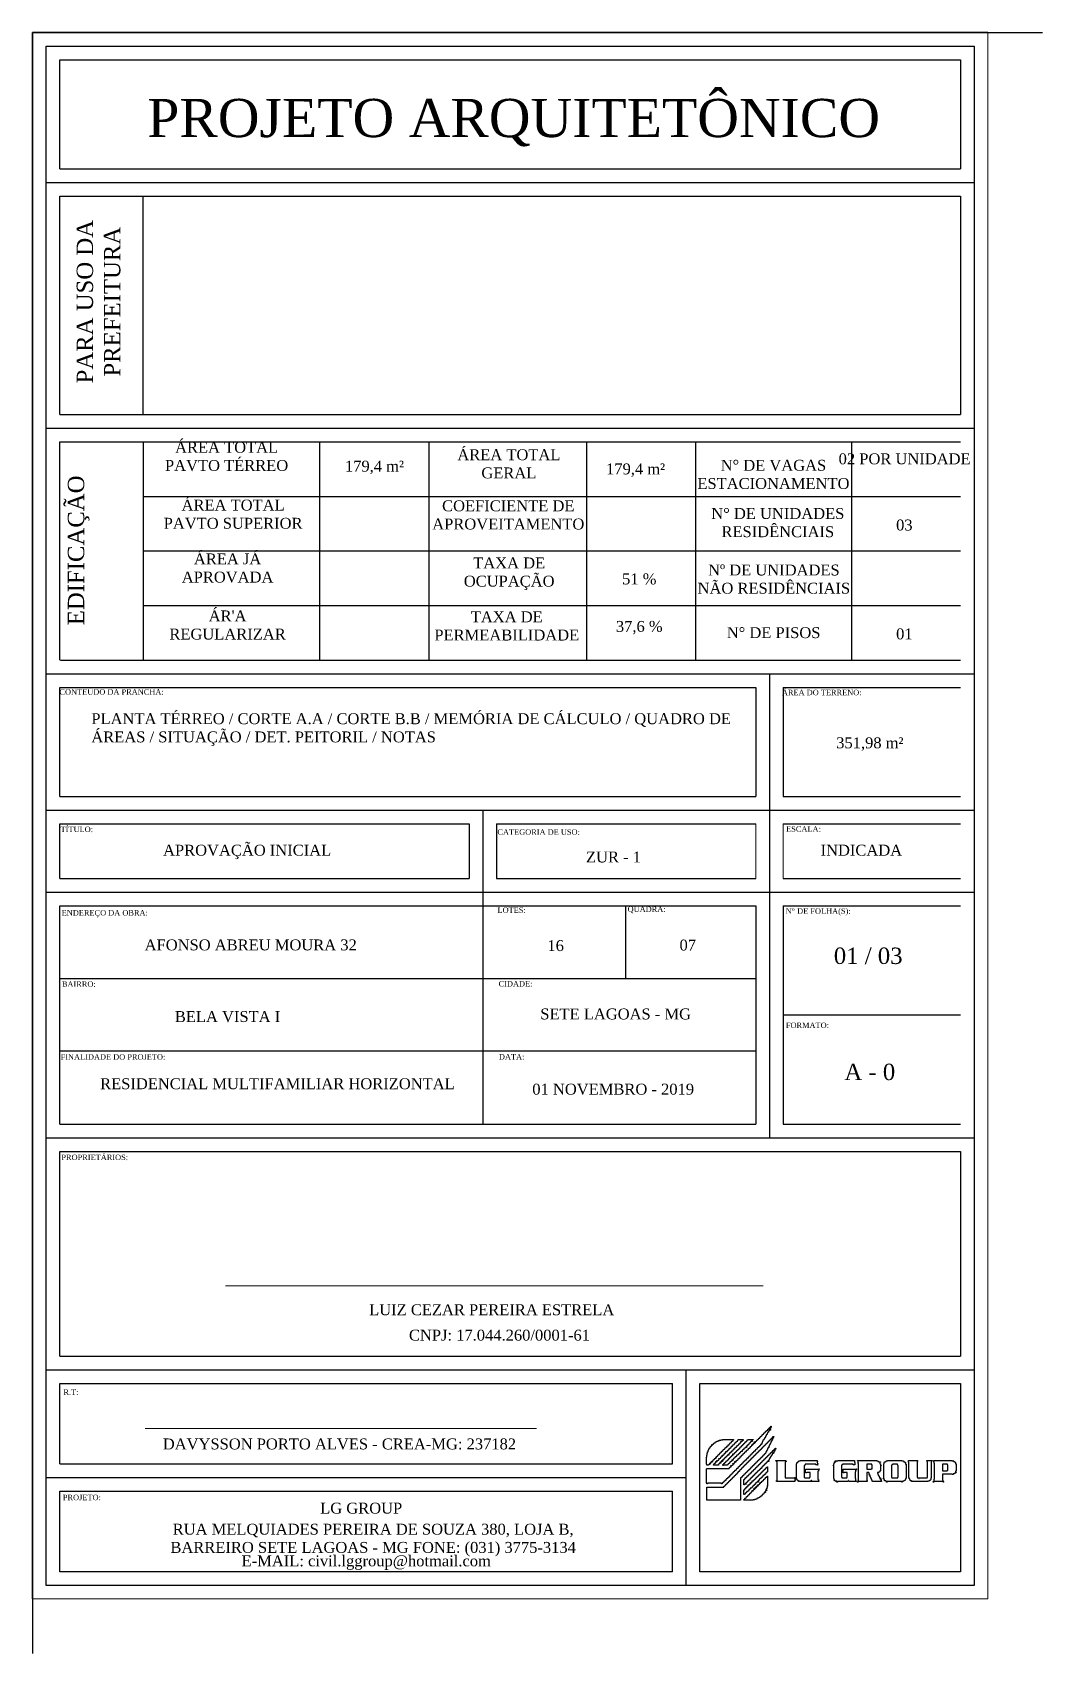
# Model space of a CAD drawing. Header units: centimetres. Extents: x -48696 to 156237, y -5617 to 29024.
# Drawn here: x -20980.71 to -20962.21, y 15775.75 to 15805.45 of the extents above; entities that cross this region are included whole.
import ezdxf

# ---------------------------------------------------------------- set-up
doc = ezdxf.new("R2010")
doc.units = ezdxf.units.CM
for name, color, linetype in [('A0', 7, 'Continuous'), ('PN010', 1, 'Continuous'), ('Portas-Cotas', 2, 'Continuous'), ('TRACE', 7, 'Continuous')]:
    doc.layers.add(name, color=color, linetype=linetype)
doc.layers.add('A0 BV', color=7, linetype='Continuous', plot=False)
doc.layers.add('Portas - Janelas', color=2, linetype='Continuous', lineweight=20)
doc.styles.add('Valéria', font='romantic.ttf', dxfattribs={"height": 10})

msp = doc.modelspace()

# ---------------------------------------------------------------- texts
at = {"layer": 'Portas - Janelas', "insert": (-20966.51351, 15787.3087), "char_height": 0.1, "width": 1.8686072, "attachment_point": 2, "style": 'Valéria'}
msp.add_mtext('FORMATO:', dxfattribs=at)
at = {"layer": 'Portas-Cotas', "attachment_point": 2, "style": 'Valéria'}
for s, insert, char_height, width in [('PROJETO ARQUITETÔNICO', (-20971.89383, 15804.23097), 0.7, 19.2428166), ('ÁREA TOTAL PAVTO TÉRREO', (-20977.15069, 15797.94837), 0.2, 2.2914148), ('ÁREA TOTAL GERAL', (-20971.98107, 15797.8119), 0.2, 2.2914148), ('179,4 m²', (-20974.44318, 15797.60191), 0.2, 2.2914148), ('179,4 m²', (-20969.66094, 15797.55161), 0.2, 2.2914148), ('N° DE VAGAS ESTACIONAMENTO', (-20967.13598, 15797.61797), 0.2, 2.2914148), ('02 POR UNIDADE', (-20964.73325, 15797.73652), 0.2, 2.2914148), ('ÁREA TOTAL PAVTO SUPERIOR', (-20977.03177, 15796.88918), 0.2, 2.5654434), ('COEFICIENTE DE APROVEITAMENTO', (-20971.99204, 15796.8756), 0.2, 2.5172984), ('N° DE UNIDADES RESIDÊNCIAIS', (-20967.05566, 15796.73478), 0.2, 2.5940408), ('03', (-20964.73848, 15796.52393), 0.2, 2.2914148), ('ÁREA JÁ APROVADA', (-20977.13313, 15795.90344), 0.2, 2.7605576), ('TAXA DE OCUPAÇÃO', (-20971.97571, 15795.82929), 0.2, 2.2914148), ('Nº DE UNIDADES NÃO RESIDÊNCIAIS', (-20967.12806, 15795.69966), 0.2, 2.9183865), ('51 %', (-20969.59314, 15795.53643), 0.2, 2.2914148), ("ÁR'A REGULARIZAR", (-20977.13313, 15794.85885), 0.2, 2.2914148), ('TAXA DE PERMEABILIDADE', (-20972.02005, 15794.84177), 0.2, 2.2700572), ('37,6 %', (-20969.59293, 15794.66656), 0.2, 2.2914148), ('N° DE PISOS', (-20967.13295, 15794.55244), 0.2, 2.2914148), ('01', (-20964.73848, 15794.52938), 0.2, 2.2914148), ('CONTEÚDO DA PRANCHA:', (-20979.25731, 15793.41616), 0.1, 1.8794669), ('ÁREA DO TERRENO:', (-20966.25126, 15793.40584), 0.1, 1.8794669), ('\\pxql;PLANTA TÉRREO / CORTE A.A / CORTE B.B / MEMÓRIA DE CÁLCULO / QUADRO DE ÁREAS / SITUAÇÃO / DET. PEITORIL / NOTAS', (-20973.59936, 15792.97546), 0.2, 12.057132), ('351,98 m²', (-20965.37019, 15792.53345), 0.2, 2.2914148), ('TÍTULO:', (-20979.89433, 15790.89838), 0.1, 1.8686072), ('CATEGORIA DE USO:', (-20971.43598, 15790.8491), 0.1, 1.8686072), ('ESCALA:', (-20966.58509, 15790.90493), 0.1, 1.8686072), ('{\\H0.66667x;APROVAÇÃO INICIAL} ', (-20976.77476, 15790.56668), 0.3, 5.2394847), ('ZUR - 1', (-20970.06533, 15790.44205), 0.2, 2.2914148), ('INDICADA', (-20965.52578, 15790.56669), 0.2, 2.1764566), ('ENDEREÇO DA OBRA:', (-20979.38235, 15789.36897), 0.1, 1.8686072), ('LOTES:', (-20971.93046, 15789.41865), 0.1, 1.8686072), ('QUADRA:', (-20969.45876, 15789.43599), 0.1, 1.8686072), ('N° DE FOLHA(S):', (-20966.31657, 15789.4019), 0.1, 1.8686072), ('AFONSO ABREU MOURA 32', (-20976.70893, 15788.83147), 0.2, 9.7924243), ('16', (-20971.12422, 15788.81905), 0.2, 2.2914148), ('07', (-20968.70459, 15788.82815), 0.2, 2.2914148), ('01 / 03', (-20965.40049, 15788.68216), 0.3, 2.2914148), ('BAIRRO:', (-20979.85741, 15788.0636), 0.1, 1.8686072), ('CIDADE:', (-20971.85943, 15788.06861), 0.1, 1.8686072), ('BELA VISTA I', (-20977.13399, 15787.51867), 0.2, 9.7924243), ('SETE LAGOAS - MG', (-20970.02588, 15787.56624), 0.2, 4.6707169), ('FINALIDADE DO PROJETO:', (-20979.23215, 15786.72858), 0.1, 1.8686072), ('DATA:', (-20971.93046, 15786.73122), 0.1, 1.8686072), ('A - 0', (-20965.37095, 15786.55454), 0.3, 2.1764566), ('RESIDENCIAL MULTIFAMILIAR HORIZONTAL', (-20976.22051, 15786.28811), 0.2, 9.7924243), ('01 NOVEMBRO - 2019', (-20970.07083, 15786.18836), 0.2, 4.6620577), ('PROPRIETÁRIOS:', (-20979.56591, 15784.88934), 0.1, 1.8686072), ('LUIZ CEZAR PEREIRA ESTRELA', (-20972.29523, 15782.14723), 0.2, 12.7769001), ('\\pxi-3,l4,t4;CNPJ:^I17.044.260/0001-61', (-20972.2535, 15781.68206), 0.2, 4.2372595), ('R.T:', (-20980.00179, 15780.58712), 0.1, 1.8686072), ('\\pxqj;DAVYSSON PORTO ALVES - CREA-MG: 237182', (-20975.08326, 15779.68874), 0.2, 6.4722808), ('PROJETO:', (-20979.80152, 15778.65853), 0.1, 1.8686072), ('LG GROUP', (-20974.68549, 15778.51269), 0.2, 12.7769001), ('RUA MELQUIADES PEREIRA DE SOUZA 380, LOJA B, BARREIRO SETE LAGOAS - MG FONE: (031) 3775-3134', (-20974.46681, 15778.12697), 0.2, 8.8844459), ('E-MAIL: civil.lggroup@hotmail.com', (-20974.5934, 15777.54699), 0.2, 9.7924243)]:
    msp.add_mtext(s, dxfattribs=dict(at, insert=insert, char_height=char_height, width=width))
at = {"layer": 'Portas-Cotas', "char_height": 0.3, "width": 3.9160388, "attachment_point": 2, "rotation": 90, "style": 'Valéria'}
for s, insert in [('PARA USO DA PREFEITURA', (-20979.89731, 15800.51552)), ('EDIFICAÇÃO', (-20980.05876, 15795.95979))]:
    msp.add_mtext(s, dxfattribs=dict(at, insert=insert))

# ---------------------------------------------------------------- linework, layer by layer
at = {"layer": 'A0'}
for p, q in [((-20980.70696, 15805.44831), (-20980.70696, 15775.74831)), ((-20963.20696, 15805.44831), (-20962.20696, 15805.44831))]:
    msp.add_line(p, q, dxfattribs=at)
at = {"layer": 'A0 BV'}
for p, q in [((-20963.20696, 15805.44831), (-20980.70696, 15805.44831)), ((-20980.70693, 15805.44834), (-20963.20693, 15805.44834)), ((-20980.70693, 15776.74834), (-20980.70693, 15805.44834))]:
    msp.add_line(p, q, dxfattribs=at)
at = {"layer": 'PN010'}
for p, q in [((-20980.45691, 15805.19837), (-20963.45691, 15805.19837)), ((-20980.45691, 15776.99837), (-20980.45691, 15805.19837)), ((-20963.45691, 15805.19837), (-20963.45691, 15776.99837)), ((-20980.20691, 15804.94837), (-20963.70691, 15804.94837)), ((-20980.20691, 15802.94837), (-20980.20691, 15804.94837)), ((-20963.70691, 15804.94837), (-20963.70691, 15802.94837)), ((-20980.20691, 15802.94837), (-20963.70691, 15802.94837)), ((-20980.45691, 15802.69837), (-20963.45691, 15802.69837)), ((-20980.20691, 15802.44837), (-20963.70691, 15802.44837)), ((-20980.20691, 15798.44837), (-20980.20691, 15802.44837)), ((-20978.67866, 15798.44837), (-20978.67866, 15802.44837)), ((-20963.70691, 15802.44837), (-20963.70691, 15798.44837)), ((-20980.20691, 15798.44837), (-20963.70691, 15798.44837)), ((-20980.45691, 15798.19837), (-20963.45691, 15798.19837)), ((-20980.20691, 15797.94837), (-20963.70691, 15797.94837)), ((-20980.20691, 15793.94837), (-20980.20691, 15797.94837)), ((-20978.67866, 15797.94837), (-20978.67866, 15793.94837)), ((-20975.44714, 15797.94837), (-20975.44714, 15793.94837)), ((-20973.44714, 15797.94837), (-20973.44714, 15793.94837)), ((-20970.55517, 15793.94837), (-20970.55517, 15797.94837)), ((-20968.55517, 15793.94837), (-20968.55517, 15797.94837)), ((-20965.70691, 15797.94837), (-20965.70691, 15793.94837)), ((-20978.67866, 15796.94837), (-20963.70691, 15796.94837)), ((-20978.67866, 15795.94837), (-20963.70691, 15795.94837)), ((-20978.67866, 15794.94837), (-20963.70691, 15794.94837)), ((-20980.19209, 15793.94837), (-20963.70691, 15793.94837)), ((-20980.45691, 15793.69837), (-20963.45691, 15793.69837)), ((-20967.20691, 15793.69837), (-20967.20691, 15785.19837)), ((-20980.20691, 15793.44837), (-20967.45691, 15793.44837)), ((-20980.20691, 15791.44837), (-20980.20691, 15793.44837)), ((-20967.45691, 15793.44837), (-20967.45691, 15791.44837)), ((-20966.95691, 15793.44837), (-20963.70691, 15793.44837)), ((-20966.95691, 15793.44837), (-20966.95691, 15791.44837)), ((-20980.20691, 15791.44837), (-20967.45691, 15791.44837)), ((-20966.95691, 15791.44837), (-20963.70691, 15791.44837)), ((-20980.45691, 15791.19837), (-20963.45691, 15791.19837)), ((-20980.20691, 15790.94837), (-20972.70691, 15790.94837)), ((-20980.20691, 15789.94837), (-20980.20691, 15790.94837)), ((-20972.70691, 15790.94837), (-20972.70691, 15789.94837)), ((-20972.45691, 15791.19837), (-20972.45691, 15785.44837)), ((-20972.20691, 15790.94837), (-20967.45691, 15790.94837)), ((-20972.20691, 15790.94837), (-20972.20691, 15789.94837)), ((-20966.95691, 15790.94837), (-20963.70691, 15790.94837)), ((-20980.20691, 15789.94837), (-20972.70691, 15789.94837)), ((-20972.20691, 15789.94837), (-20967.45691, 15789.94837)), ((-20966.95691, 15789.94837), (-20963.70691, 15789.94837)), ((-20980.45691, 15789.69837), (-20963.45691, 15789.69837)), ((-20980.20691, 15789.44837), (-20967.45691, 15789.44837)), ((-20980.20691, 15785.44837), (-20980.20691, 15789.44837)), ((-20969.84381, 15789.44837), (-20969.84381, 15788.11837)), ((-20967.45691, 15789.44837), (-20967.45691, 15785.44837)), ((-20966.95691, 15789.44837), (-20963.70691, 15789.44837)), ((-20966.95691, 15789.44837), (-20966.95691, 15785.44837)), ((-20980.20691, 15788.11837), (-20967.45691, 15788.11837)), ((-20966.95691, 15787.44837), (-20963.70691, 15787.44837)), ((-20980.20691, 15786.78837), (-20967.45691, 15786.78837)), ((-20980.20691, 15785.44837), (-20967.45691, 15785.44837)), ((-20966.95691, 15785.44837), (-20963.70691, 15785.44837)), ((-20980.45691, 15785.19837), (-20963.45691, 15785.19837)), ((-20980.20691, 15784.94837), (-20963.70691, 15784.94837)), ((-20980.20691, 15781.19837), (-20980.20691, 15784.94837)), ((-20963.70691, 15784.94837), (-20963.70691, 15781.19837)), ((-20980.20691, 15781.19837), (-20963.70691, 15781.19837)), ((-20980.45691, 15780.94837), (-20963.45691, 15780.94837)), ((-20968.73572, 15776.99837), (-20968.73572, 15780.94837)), ((-20980.20691, 15780.69837), (-20968.98572, 15780.69837)), ((-20980.20691, 15779.22337), (-20980.20691, 15780.69837)), ((-20968.98572, 15779.22337), (-20968.98572, 15780.69837)), ((-20968.48572, 15780.69837), (-20963.70691, 15780.69837)), ((-20968.48572, 15777.24837), (-20968.48572, 15780.69837)), ((-20963.70691, 15780.69837), (-20963.70691, 15777.24837)), ((-20980.20691, 15779.22337), (-20968.98572, 15779.22337)), ((-20980.45691, 15778.97337), (-20968.73572, 15778.97337)), ((-20980.20691, 15777.24837), (-20980.20691, 15778.72337)), ((-20980.20691, 15778.72337), (-20968.98572, 15778.72337)), ((-20968.98572, 15777.24837), (-20968.98572, 15778.72337)), ((-20963.45691, 15776.99837), (-20980.45691, 15776.99837)), ((-20968.98572, 15777.24837), (-20980.20691, 15777.24837)), ((-20963.70691, 15777.24837), (-20968.48572, 15777.24837))]:
    msp.add_line(p, q, dxfattribs=at)
at = {"layer": 'Portas - Janelas'}
for p, q in [((-20980.70691, 15805.44837), (-20963.20691, 15805.44837)), ((-20980.70691, 15776.74837), (-20980.70691, 15805.44837)), ((-20963.20691, 15805.44837), (-20963.20691, 15776.74837)), ((-20977.1685, 15782.48364), (-20967.32626, 15782.48364)), ((-20978.64501, 15779.8709), (-20971.4752, 15779.8709)), ((-20963.20691, 15776.74837), (-20980.70691, 15776.74837))]:
    msp.add_line(p, q, dxfattribs=at)
at = {"layer": 'Portas - Janelas', "color": 1}
for p, q in [((-20967.45691, 15790.94837), (-20967.45691, 15789.94837)), ((-20966.95691, 15790.94837), (-20966.95691, 15789.94837))]:
    msp.add_line(p, q, dxfattribs=at)
at = {"layer": 'TRACE', "color": 2, "linetype": 'Continuous'}
for points in [[(-20968.07684, 15778.86004), (-20968.08441, 15778.86004), (-20968.08441, 15778.86761), (-20968.34182, 15778.86761), (-20968.34182, 15778.86004), (-20968.35697, 15778.86004), (-20968.35697, 15778.86761), (-20968.36454, 15778.86761), (-20968.36454, 15779.13259), (-20968.35697, 15779.13259), (-20968.35697, 15779.14017), (-20967.9557, 15779.14017), (-20967.94813, 15779.14017), (-20967.94813, 15779.14774), (-20967.94056, 15779.14774), (-20967.94056, 15779.15531), (-20967.93299, 15779.15531), (-20967.93299, 15779.16288), (-20967.92541, 15779.16288), (-20967.92541, 15779.17045), (-20967.91784, 15779.17045), (-20967.91027, 15779.17045), (-20967.91027, 15779.18559), (-20967.91784, 15779.18559), (-20967.91784, 15779.19316), (-20967.91027, 15779.19316), (-20967.91027, 15779.18559), (-20967.9027, 15779.18559), (-20967.9027, 15779.19316), (-20967.89513, 15779.19316), (-20967.89513, 15779.20073), (-20967.88756, 15779.20073), (-20967.88756, 15779.2083), (-20967.87999, 15779.2083), (-20967.87242, 15779.2083), (-20967.87242, 15779.22345), (-20967.87999, 15779.22345), (-20967.87999, 15779.23102), (-20967.87242, 15779.23102), (-20967.87242, 15779.22345), (-20967.86485, 15779.22345), (-20967.85727, 15779.22345), (-20967.85727, 15779.23859), (-20967.8497, 15779.23859), (-20967.8497, 15779.24616), (-20967.84213, 15779.24616), (-20967.84213, 15779.25373), (-20967.83456, 15779.25373), (-20967.83456, 15779.2613), (-20967.84213, 15779.2613), (-20967.84213, 15779.26887), (-20967.83456, 15779.26887), (-20967.83456, 15779.2613), (-20967.82699, 15779.2613), (-20967.81942, 15779.2613), (-20967.81942, 15779.27644), (-20967.81185, 15779.27644), (-20967.81185, 15779.28402), (-20967.80428, 15779.28402), (-20967.80428, 15779.29159), (-20967.79671, 15779.29159), (-20967.79671, 15779.29916), (-20967.78914, 15779.29916), (-20967.78156, 15779.29916), (-20967.78156, 15779.3143), (-20967.77399, 15779.3143), (-20967.77399, 15779.32187), (-20967.76642, 15779.32187), (-20967.76642, 15779.32944), (-20967.75885, 15779.32944), (-20967.75885, 15779.33701), (-20967.75128, 15779.33701), (-20967.74371, 15779.33701), (-20967.74371, 15779.35215), (-20967.73614, 15779.35215), (-20967.73614, 15779.35973), (-20967.72857, 15779.35973), (-20967.72857, 15779.3673), (-20967.721, 15779.3673), (-20967.721, 15779.37487), (-20967.71342, 15779.37487), (-20967.71342, 15779.38244), (-20967.70585, 15779.38244), (-20967.70585, 15779.39001), (-20967.69828, 15779.39001), (-20967.69828, 15779.39758), (-20967.69071, 15779.39758), (-20967.69071, 15779.40515), (-20967.68314, 15779.40515), (-20967.68314, 15779.41272), (-20967.67557, 15779.41272), (-20967.67557, 15779.42029), (-20967.668, 15779.42029), (-20967.668, 15779.42787), (-20967.66043, 15779.42787), (-20967.66043, 15779.43544), (-20967.65286, 15779.43544), (-20967.65286, 15779.44301), (-20967.64529, 15779.44301), (-20967.64529, 15779.45058), (-20967.63771, 15779.45058), (-20967.63014, 15779.45058), (-20967.63014, 15779.46572), (-20967.62257, 15779.46572), (-20967.62257, 15779.47329), (-20967.615, 15779.47329), (-20967.615, 15779.48086), (-20967.60743, 15779.48086), (-20967.60743, 15779.48843), (-20967.59986, 15779.48843), (-20967.59229, 15779.48843), (-20967.59229, 15779.50358), (-20967.58472, 15779.50358), (-20967.58472, 15779.51115), (-20967.57715, 15779.51115), (-20967.57715, 15779.51872), (-20967.56957, 15779.51872), (-20967.56957, 15779.52629), (-20967.562, 15779.52629), (-20967.55443, 15779.52629), (-20967.55443, 15779.54143), (-20967.54686, 15779.54143), (-20967.54686, 15779.549), (-20967.53929, 15779.549), (-20967.53929, 15779.55657), (-20967.53172, 15779.55657), (-20967.53172, 15779.56414), (-20967.52415, 15779.56414), (-20967.51658, 15779.56414), (-20967.51658, 15779.57929), (-20967.52415, 15779.57929), (-20967.52415, 15779.58686), (-20967.51658, 15779.58686), (-20967.51658, 15779.57929), (-20967.50901, 15779.57929), (-20967.50901, 15779.58686), (-20967.50143, 15779.58686), (-20967.50143, 15779.59443), (-20967.49386, 15779.59443), (-20967.49386, 15779.602), (-20967.48629, 15779.602), (-20967.47872, 15779.602), (-20967.47872, 15779.61714), (-20967.48629, 15779.61714), (-20967.48629, 15779.62471), (-20967.47872, 15779.62471), (-20967.47872, 15779.61714), (-20967.47115, 15779.61714), (-20967.46358, 15779.61714), (-20967.46358, 15779.63228), (-20967.45601, 15779.63228), (-20967.45601, 15779.63986), (-20967.44844, 15779.63986), (-20967.44844, 15779.64743), (-20967.44087, 15779.64743), (-20967.44087, 15779.655), (-20967.4333, 15779.655), (-20967.42572, 15779.655), (-20967.42572, 15779.67014), (-20967.41815, 15779.67014), (-20967.41815, 15779.67771), (-20967.41058, 15779.67771), (-20967.41058, 15779.68528), (-20967.40301, 15779.68528), (-20967.40301, 15779.69285), (-20967.39544, 15779.69285), (-20967.38787, 15779.69285), (-20967.38787, 15779.708), (-20967.3803, 15779.708), (-20967.3803, 15779.71557), (-20967.37273, 15779.71557), (-20967.37273, 15779.72314), (-20967.36516, 15779.72314), (-20967.36516, 15779.73071), (-20967.35758, 15779.73071), (-20967.35758, 15779.73828), (-20967.35001, 15779.73828), (-20967.35001, 15779.74585), (-20967.34244, 15779.74585), (-20967.34244, 15779.75342), (-20967.33487, 15779.75342), (-20967.33487, 15779.76099), (-20967.3273, 15779.76099), (-20967.3273, 15779.76856), (-20967.31973, 15779.76856), (-20967.31973, 15779.77613), (-20967.31216, 15779.77613), (-20967.31216, 15779.78371), (-20967.30459, 15779.78371), (-20967.30459, 15779.79128), (-20967.29702, 15779.79128), (-20967.29702, 15779.79885), (-20967.28944, 15779.79885), (-20967.28944, 15779.80642), (-20967.28187, 15779.80642), (-20967.28187, 15779.81399), (-20967.2743, 15779.81399), (-20967.2743, 15779.82156), (-20967.26673, 15779.82156), (-20967.26673, 15779.82913), (-20967.25916, 15779.82913), (-20967.25916, 15779.8367), (-20967.25159, 15779.8367), (-20967.25159, 15779.84427), (-20967.24402, 15779.84427), (-20967.23645, 15779.84427), (-20967.23645, 15779.85942), (-20967.22888, 15779.85942), (-20967.22888, 15779.86699), (-20967.22131, 15779.86699), (-20967.22131, 15779.87456), (-20967.21373, 15779.87456), (-20967.21373, 15779.88213), (-20967.20616, 15779.88213), (-20967.19859, 15779.88213), (-20967.19859, 15779.89727), (-20967.19102, 15779.89727), (-20967.19102, 15779.90484), (-20967.18345, 15779.90484), (-20967.18345, 15779.91241), (-20967.17588, 15779.91241), (-20967.17588, 15779.89727), (-20967.18345, 15779.89727), (-20967.18345, 15779.88213), (-20967.19102, 15779.88213), (-20967.19102, 15779.87456), (-20967.19859, 15779.87456), (-20967.19859, 15779.85942), (-20967.20616, 15779.85942), (-20967.20616, 15779.84427), (-20967.21373, 15779.84427), (-20967.21373, 15779.82913), (-20967.22131, 15779.82913), (-20967.22131, 15779.82156), (-20967.22888, 15779.82156), (-20967.22888, 15779.80642), (-20967.23645, 15779.80642), (-20967.23645, 15779.79128), (-20967.24402, 15779.79128), (-20967.24402, 15779.78371), (-20967.25159, 15779.78371), (-20967.25159, 15779.76856), (-20967.25916, 15779.76856), (-20967.25916, 15779.75342), (-20967.26673, 15779.75342), (-20967.26673, 15779.73828), (-20967.2743, 15779.73828), (-20967.2743, 15779.73071), (-20967.28187, 15779.73071), (-20967.28187, 15779.71557), (-20967.28944, 15779.71557), (-20967.28944, 15779.70042), (-20967.29702, 15779.70042), (-20967.29702, 15779.68528), (-20967.30459, 15779.68528), (-20967.30459, 15779.67771), (-20967.31216, 15779.67771), (-20967.31216, 15779.66257), (-20967.31973, 15779.66257), (-20967.31973, 15779.655), (-20967.3273, 15779.655), (-20967.3273, 15779.63986), (-20967.33487, 15779.63986), (-20967.33487, 15779.62471), (-20967.34244, 15779.62471), (-20967.34244, 15779.60957), (-20967.35001, 15779.60957), (-20967.35001, 15779.58686), (-20967.35758, 15779.58686), (-20967.36516, 15779.58686), (-20967.36516, 15779.57172), (-20967.37273, 15779.57172), (-20967.37273, 15779.56414), (-20967.3803, 15779.56414), (-20967.3803, 15779.55657), (-20967.38787, 15779.55657), (-20967.38787, 15779.549), (-20967.39544, 15779.549), (-20967.39544, 15779.53386), (-20967.40301, 15779.53386), (-20967.41058, 15779.53386), (-20967.41058, 15779.52629), (-20967.41815, 15779.52629), (-20967.41815, 15779.51872), (-20967.42572, 15779.51872), (-20967.42572, 15779.51115), (-20967.4333, 15779.51115), (-20967.4333, 15779.50358), (-20967.44087, 15779.50358), (-20967.44087, 15779.49601), (-20967.44844, 15779.49601), (-20967.44844, 15779.48843), (-20967.45601, 15779.48843), (-20967.45601, 15779.48086), (-20967.46358, 15779.48086), (-20967.46358, 15779.47329), (-20967.47115, 15779.47329), (-20967.47115, 15779.45815), (-20967.47872, 15779.45815), (-20967.48629, 15779.45815), (-20967.48629, 15779.45058), (-20967.49386, 15779.45058), (-20967.49386, 15779.44301), (-20967.50143, 15779.44301), (-20967.50143, 15779.43544), (-20967.50901, 15779.43544), (-20967.50901, 15779.42787), (-20967.51658, 15779.42787), (-20967.51658, 15779.42029), (-20967.52415, 15779.42029), (-20967.52415, 15779.41272), (-20967.53172, 15779.41272), (-20967.53172, 15779.40515), (-20967.53929, 15779.40515), (-20967.53929, 15779.39758), (-20967.54686, 15779.39758), (-20967.54686, 15779.38244), (-20967.55443, 15779.38244), (-20967.562, 15779.38244), (-20967.562, 15779.37487), (-20967.56957, 15779.37487), (-20967.56957, 15779.3673), (-20967.57715, 15779.3673), (-20967.57715, 15779.35973), (-20967.58472, 15779.35973), (-20967.58472, 15779.34458), (-20967.59229, 15779.34458), (-20967.59986, 15779.34458), (-20967.59986, 15779.32944), (-20967.60743, 15779.32944), (-20967.615, 15779.32944), (-20967.615, 15779.32187), (-20967.62257, 15779.32187), (-20967.62257, 15779.3143), (-20967.63014, 15779.3143), (-20967.63014, 15779.30673), (-20967.63771, 15779.30673), (-20967.63771, 15779.29159), (-20967.64529, 15779.29159), (-20967.65286, 15779.29159), (-20967.65286, 15779.28402), (-20967.66043, 15779.28402), (-20967.66043, 15779.27644), (-20967.668, 15779.27644), (-20967.668, 15779.26887), (-20967.67557, 15779.26887), (-20967.67557, 15779.2613), (-20967.68314, 15779.2613), (-20967.68314, 15779.25373), (-20967.69071, 15779.25373), (-20967.69071, 15779.24616), (-20967.69828, 15779.24616), (-20967.69828, 15779.23859), (-20967.70585, 15779.23859), (-20967.70585, 15779.23102), (-20967.71342, 15779.23102), (-20967.71342, 15779.21588), (-20967.721, 15779.21588), (-20967.72857, 15779.21588), (-20967.72857, 15779.2083), (-20967.73614, 15779.2083), (-20967.73614, 15779.20073), (-20967.74371, 15779.20073), (-20967.74371, 15779.19316), (-20967.75128, 15779.19316), (-20967.75128, 15779.18559), (-20967.75885, 15779.18559), (-20967.75885, 15779.17802), (-20967.76642, 15779.17802), (-20967.76642, 15779.17045), (-20967.77399, 15779.17045), (-20967.77399, 15779.16288), (-20967.78156, 15779.16288), (-20967.78156, 15779.15531), (-20967.78914, 15779.15531), (-20967.78914, 15779.14017), (-20967.79671, 15779.14017), (-20967.80428, 15779.14017), (-20967.80428, 15779.13259), (-20967.81185, 15779.13259), (-20967.81185, 15779.12502), (-20967.81942, 15779.12502), (-20967.81942, 15779.11745), (-20967.82699, 15779.11745), (-20967.82699, 15779.10231), (-20967.83456, 15779.10231), (-20967.84213, 15779.10231), (-20967.84213, 15779.09474), (-20967.8497, 15779.09474), (-20967.8497, 15779.08717), (-20967.85727, 15779.08717), (-20967.85727, 15779.0796), (-20967.86485, 15779.0796), (-20967.86485, 15779.07203), (-20967.87242, 15779.07203), (-20967.87242, 15779.06445), (-20967.87999, 15779.06445), (-20967.87999, 15779.05688), (-20967.88756, 15779.05688), (-20967.88756, 15779.04931), (-20967.89513, 15779.04931), (-20967.89513, 15779.03417), (-20967.9027, 15779.03417), (-20967.9027, 15779.0266), (-20967.91027, 15779.0266), (-20967.91784, 15779.0266), (-20967.91784, 15779.01903), (-20967.92541, 15779.01903), (-20967.92541, 15779.01146), (-20967.93299, 15779.01146), (-20967.93299, 15779.00389), (-20967.94056, 15779.00389), (-20967.94056, 15778.98874), (-20967.94813, 15778.98874), (-20967.94813, 15778.98117), (-20967.9557, 15778.98117), (-20967.96327, 15778.98117), (-20967.96327, 15778.96603), (-20967.97084, 15778.96603), (-20967.97841, 15778.96603), (-20967.97841, 15778.95846), (-20967.98598, 15778.95846), (-20967.98598, 15778.95089), (-20967.99355, 15778.95089), (-20967.99355, 15778.94332), (-20968.00113, 15778.94332), (-20968.00113, 15778.93575), (-20968.0087, 15778.93575), (-20968.0087, 15778.9206), (-20968.01627, 15778.9206), (-20968.02384, 15778.9206), (-20968.02384, 15778.91303), (-20968.03141, 15778.91303), (-20968.03141, 15778.89789), (-20968.03898, 15778.89789), (-20968.04655, 15778.89789), (-20968.04655, 15778.89032), (-20968.05412, 15778.89032), (-20968.05412, 15778.88275), (-20968.06169, 15778.88275), (-20968.06169, 15778.87518), (-20968.06926, 15778.87518), (-20968.06926, 15778.86761), (-20968.07684, 15778.86761), (-20968.07684, 15778.86004)], [(-20968.32668, 15779.20073), (-20968.35697, 15779.20073), (-20968.35697, 15779.21588), (-20968.36454, 15779.21588), (-20968.36454, 15779.34458), (-20968.35697, 15779.34458), (-20968.35697, 15779.38244), (-20968.34939, 15779.38244), (-20968.34939, 15779.42029), (-20968.34182, 15779.42029), (-20968.34182, 15779.44301), (-20968.33425, 15779.44301), (-20968.33425, 15779.46572), (-20968.32668, 15779.46572), (-20968.32668, 15779.48086), (-20968.31911, 15779.48086), (-20968.31911, 15779.49601), (-20968.31154, 15779.49601), (-20968.31154, 15779.51115), (-20968.30397, 15779.51115), (-20968.30397, 15779.51872), (-20968.2964, 15779.51872), (-20968.2964, 15779.53386), (-20968.28883, 15779.53386), (-20968.28883, 15779.54143), (-20968.28125, 15779.54143), (-20968.28125, 15779.549), (-20968.27368, 15779.549), (-20968.27368, 15779.55657), (-20968.26611, 15779.55657), (-20968.26611, 15779.56414), (-20968.25854, 15779.56414), (-20968.25854, 15779.57172), (-20968.26611, 15779.57172), (-20968.26611, 15779.57929), (-20968.25854, 15779.57929), (-20968.25854, 15779.57172), (-20968.25097, 15779.57172), (-20968.25097, 15779.57929), (-20968.2434, 15779.57929), (-20968.2434, 15779.58686), (-20968.23583, 15779.58686), (-20968.23583, 15779.59443), (-20968.22826, 15779.59443), (-20968.22826, 15779.602), (-20968.22069, 15779.602), (-20968.22069, 15779.60957), (-20968.21311, 15779.60957), (-20968.20554, 15779.60957), (-20968.20554, 15779.61714), (-20968.19797, 15779.61714), (-20968.19797, 15779.62471), (-20968.1904, 15779.62471), (-20968.18283, 15779.62471), (-20968.18283, 15779.63228), (-20968.17526, 15779.63228), (-20968.17526, 15779.63986), (-20968.16012, 15779.63986), (-20968.15255, 15779.63986), (-20968.15255, 15779.64743), (-20968.1374, 15779.64743), (-20968.12983, 15779.64743), (-20968.12983, 15779.655), (-20968.10712, 15779.655), (-20968.09955, 15779.655), (-20968.09955, 15779.66257), (-20968.07684, 15779.66257), (-20968.06926, 15779.66257), (-20968.06926, 15779.67014), (-20967.86485, 15779.67014), (-20967.86485, 15779.655), (-20967.87242, 15779.655), (-20967.87999, 15779.655), (-20967.87999, 15779.64743), (-20967.88756, 15779.64743), (-20967.88756, 15779.63228), (-20967.89513, 15779.63228), (-20967.89513, 15779.62471), (-20967.9027, 15779.62471), (-20967.91027, 15779.62471), (-20967.91027, 15779.61714), (-20967.91784, 15779.61714), (-20967.91784, 15779.602), (-20967.92541, 15779.602), (-20967.92541, 15779.59443), (-20967.93299, 15779.59443), (-20967.94056, 15779.59443), (-20967.94056, 15779.58686), (-20967.94813, 15779.58686), (-20967.94813, 15779.57929), (-20967.9557, 15779.57929), (-20967.9557, 15779.56414), (-20967.96327, 15779.56414), (-20967.97084, 15779.56414), (-20967.97084, 15779.55657), (-20967.97841, 15779.55657), (-20967.97841, 15779.54143), (-20967.98598, 15779.54143), (-20967.99355, 15779.54143), (-20967.99355, 15779.52629), (-20968.00113, 15779.52629), (-20968.0087, 15779.52629), (-20968.0087, 15779.51872), (-20968.01627, 15779.51872), (-20968.01627, 15779.51115), (-20968.02384, 15779.51115), (-20968.02384, 15779.50358), (-20968.03141, 15779.50358), (-20968.03141, 15779.49601), (-20968.03898, 15779.49601), (-20968.03898, 15779.48843), (-20968.04655, 15779.48843), (-20968.04655, 15779.48086), (-20968.05412, 15779.48086), (-20968.05412, 15779.47329), (-20968.06169, 15779.47329), (-20968.06169, 15779.46572), (-20968.06926, 15779.46572), (-20968.06926, 15779.45815), (-20968.07684, 15779.45815), (-20968.07684, 15779.45058), (-20968.08441, 15779.45058), (-20968.08441, 15779.44301), (-20968.09198, 15779.44301), (-20968.09198, 15779.43544), (-20968.09955, 15779.43544), (-20968.09955, 15779.42787), (-20968.10712, 15779.42787), (-20968.10712, 15779.42029), (-20968.11469, 15779.42029), (-20968.11469, 15779.41272), (-20968.12226, 15779.41272), (-20968.12226, 15779.40515), (-20968.12983, 15779.40515), (-20968.12983, 15779.39758), (-20968.1374, 15779.39758), (-20968.1374, 15779.39001), (-20968.14498, 15779.39001), (-20968.14498, 15779.38244), (-20968.15255, 15779.38244), (-20968.15255, 15779.37487), (-20968.16012, 15779.37487), (-20968.16012, 15779.3673), (-20968.16769, 15779.3673), (-20968.16769, 15779.35973), (-20968.17526, 15779.35973), (-20968.17526, 15779.35215), (-20968.18283, 15779.35215), (-20968.18283, 15779.34458), (-20968.1904, 15779.34458), (-20968.1904, 15779.33701), (-20968.18283, 15779.33701), (-20968.18283, 15779.32944), (-20968.1904, 15779.32944), (-20968.1904, 15779.33701), (-20968.19797, 15779.33701), (-20968.19797, 15779.32944), (-20968.20554, 15779.32944), (-20968.20554, 15779.3143), (-20968.21311, 15779.3143), (-20968.22069, 15779.3143), (-20968.22069, 15779.30673), (-20968.22826, 15779.30673), (-20968.22826, 15779.29916), (-20968.23583, 15779.29916), (-20968.23583, 15779.29159), (-20968.2434, 15779.29159), (-20968.2434, 15779.27644), (-20968.25097, 15779.27644), (-20968.25097, 15779.26887), (-20968.25854, 15779.26887), (-20968.26611, 15779.26887), (-20968.26611, 15779.2613), (-20968.25854, 15779.2613), (-20968.25854, 15779.25373), (-20968.26611, 15779.25373), (-20968.26611, 15779.2613), (-20968.27368, 15779.2613), (-20968.27368, 15779.25373), (-20968.28125, 15779.25373), (-20968.28125, 15779.23859), (-20968.28883, 15779.23859), (-20968.2964, 15779.23859), (-20968.2964, 15779.23102), (-20968.30397, 15779.23102), (-20968.30397, 15779.22345), (-20968.2964, 15779.22345), (-20968.2964, 15779.21588), (-20968.30397, 15779.21588), (-20968.30397, 15779.22345), (-20968.31154, 15779.22345), (-20968.31154, 15779.2083), (-20968.31911, 15779.2083), (-20968.32668, 15779.2083), (-20968.32668, 15779.20073)], [(-20967.73614, 15778.55719), (-20968.35697, 15778.55719), (-20968.35697, 15778.79947), (-20968.05412, 15778.79947), (-20968.04655, 15778.79947), (-20968.04655, 15778.80704), (-20968.03898, 15778.80704), (-20968.03898, 15778.81461), (-20968.03141, 15778.81461), (-20968.03141, 15778.82218), (-20968.02384, 15778.82218), (-20968.02384, 15778.82975), (-20968.01627, 15778.82975), (-20968.01627, 15778.83732), (-20968.0087, 15778.83732), (-20968.0087, 15778.84489), (-20968.00113, 15778.84489), (-20968.00113, 15778.85246), (-20967.99355, 15778.85246), (-20967.99355, 15778.86004), (-20967.98598, 15778.86004), (-20967.98598, 15778.86761), (-20967.97841, 15778.86761), (-20967.97841, 15778.87518), (-20967.97084, 15778.87518), (-20967.97084, 15778.88275), (-20967.96327, 15778.88275), (-20967.96327, 15778.89032), (-20967.9557, 15778.89032), (-20967.9557, 15778.89789), (-20967.94813, 15778.89789), (-20967.94813, 15778.90546), (-20967.94056, 15778.90546), (-20967.94056, 15778.91303), (-20967.93299, 15778.91303), (-20967.93299, 15778.9206), (-20967.92541, 15778.9206), (-20967.92541, 15778.92818), (-20967.91784, 15778.92818), (-20967.91784, 15778.93575), (-20967.91027, 15778.93575), (-20967.91027, 15778.94332), (-20967.9027, 15778.94332), (-20967.9027, 15778.95089), (-20967.89513, 15778.95089), (-20967.89513, 15778.95846), (-20967.88756, 15778.95846), (-20967.88756, 15778.96603), (-20967.87999, 15778.96603), (-20967.87999, 15778.9736), (-20967.87242, 15778.9736), (-20967.87242, 15778.98117), (-20967.86485, 15778.98117), (-20967.86485, 15778.98874), (-20967.85727, 15778.98874), (-20967.85727, 15778.99631), (-20967.8497, 15778.99631), (-20967.8497, 15779.00389), (-20967.84213, 15779.00389), (-20967.84213, 15779.01146), (-20967.83456, 15779.01146), (-20967.83456, 15779.01903), (-20967.82699, 15779.01903), (-20967.82699, 15779.0266), (-20967.81942, 15779.0266), (-20967.81942, 15779.03417), (-20967.81185, 15779.03417), (-20967.81185, 15779.04174), (-20967.80428, 15779.04174), (-20967.80428, 15779.04931), (-20967.79671, 15779.04931), (-20967.79671, 15779.05688), (-20967.78914, 15779.05688), (-20967.78914, 15779.06445), (-20967.78156, 15779.06445), (-20967.78156, 15779.07203), (-20967.77399, 15779.07203), (-20967.77399, 15779.08717), (-20967.76642, 15779.08717), (-20967.75885, 15779.08717), (-20967.75885, 15779.09474), (-20967.75128, 15779.09474), (-20967.75128, 15779.10231), (-20967.74371, 15779.10231), (-20967.74371, 15779.11745), (-20967.73614, 15779.11745), (-20967.73614, 15779.12502), (-20967.72857, 15779.12502), (-20967.72857, 15779.13259), (-20967.721, 15779.13259), (-20967.71342, 15779.13259), (-20967.71342, 15779.14774), (-20967.70585, 15779.14774), (-20967.70585, 15779.15531), (-20967.69828, 15779.15531), (-20967.69828, 15779.16288), (-20967.69071, 15779.16288), (-20967.69071, 15779.17045), (-20967.68314, 15779.17045), (-20967.68314, 15779.17802), (-20967.67557, 15779.17802), (-20967.67557, 15779.18559), (-20967.668, 15779.18559), (-20967.668, 15779.19316), (-20967.66043, 15779.19316), (-20967.66043, 15779.20073), (-20967.65286, 15779.20073), (-20967.65286, 15779.2083), (-20967.64529, 15779.2083), (-20967.64529, 15779.21588), (-20967.63771, 15779.21588), (-20967.63771, 15779.22345), (-20967.63014, 15779.22345), (-20967.63014, 15779.23102), (-20967.62257, 15779.23102), (-20967.62257, 15779.23859), (-20967.615, 15779.23859), (-20967.615, 15779.24616), (-20967.60743, 15779.24616), (-20967.60743, 15779.25373), (-20967.59986, 15779.25373), (-20967.59986, 15779.2613), (-20967.59229, 15779.2613), (-20967.59229, 15779.26887), (-20967.58472, 15779.26887), (-20967.58472, 15779.27644), (-20967.57715, 15779.27644), (-20967.57715, 15779.28402), (-20967.56957, 15779.28402), (-20967.56957, 15779.29159), (-20967.562, 15779.29159), (-20967.562, 15779.29916), (-20967.55443, 15779.29916), (-20967.55443, 15779.30673), (-20967.54686, 15779.30673), (-20967.54686, 15779.3143), (-20967.53929, 15779.3143), (-20967.53929, 15779.32187), (-20967.53172, 15779.32187), (-20967.53172, 15779.32944), (-20967.52415, 15779.32944), (-20967.52415, 15779.33701), (-20967.51658, 15779.33701), (-20967.51658, 15779.34458), (-20967.50901, 15779.34458), (-20967.50901, 15779.35215), (-20967.50143, 15779.35215), (-20967.50143, 15779.35973), (-20967.49386, 15779.35973), (-20967.49386, 15779.3673), (-20967.48629, 15779.3673), (-20967.48629, 15779.37487), (-20967.47872, 15779.37487), (-20967.47872, 15779.38244), (-20967.47115, 15779.38244), (-20967.47115, 15779.39001), (-20967.46358, 15779.39001), (-20967.46358, 15779.39758), (-20967.45601, 15779.39758), (-20967.45601, 15779.40515), (-20967.44844, 15779.40515), (-20967.44844, 15779.41272), (-20967.44087, 15779.41272), (-20967.44087, 15779.42029), (-20967.4333, 15779.42029), (-20967.4333, 15779.42787), (-20967.42572, 15779.42787), (-20967.42572, 15779.43544), (-20967.41815, 15779.43544), (-20967.41815, 15779.44301), (-20967.41058, 15779.44301), (-20967.41058, 15779.45058), (-20967.40301, 15779.45058), (-20967.40301, 15779.45815), (-20967.39544, 15779.45815), (-20967.39544, 15779.46572), (-20967.38787, 15779.46572), (-20967.38787, 15779.47329), (-20967.3803, 15779.47329), (-20967.3803, 15779.48086), (-20967.37273, 15779.48086), (-20967.37273, 15779.48843), (-20967.36516, 15779.48843), (-20967.36516, 15779.49601), (-20967.35758, 15779.49601), (-20967.35758, 15779.50358), (-20967.35001, 15779.50358), (-20967.35001, 15779.51115), (-20967.34244, 15779.51115), (-20967.34244, 15779.51872), (-20967.33487, 15779.51872), (-20967.33487, 15779.52629), (-20967.3273, 15779.52629), (-20967.3273, 15779.53386), (-20967.31973, 15779.53386), (-20967.31973, 15779.54143), (-20967.31216, 15779.54143), (-20967.31216, 15779.549), (-20967.30459, 15779.549), (-20967.30459, 15779.55657), (-20967.29702, 15779.55657), (-20967.29702, 15779.56414), (-20967.28944, 15779.56414), (-20967.28944, 15779.57172), (-20967.28187, 15779.57172), (-20967.28187, 15779.57929), (-20967.2743, 15779.57929), (-20967.2743, 15779.58686), (-20967.26673, 15779.58686), (-20967.26673, 15779.59443), (-20967.25916, 15779.59443), (-20967.25916, 15779.602), (-20967.25159, 15779.602), (-20967.25159, 15779.60957), (-20967.24402, 15779.60957), (-20967.24402, 15779.61714), (-20967.23645, 15779.61714), (-20967.23645, 15779.62471), (-20967.22888, 15779.62471), (-20967.22888, 15779.63228), (-20967.22131, 15779.63228), (-20967.22131, 15779.63986), (-20967.21373, 15779.63986), (-20967.21373, 15779.64743), (-20967.20616, 15779.64743), (-20967.20616, 15779.655), (-20967.19859, 15779.655), (-20967.19859, 15779.66257), (-20967.19102, 15779.66257), (-20967.19102, 15779.67771), (-20967.18345, 15779.67771), (-20967.18345, 15779.68528), (-20967.17588, 15779.68528), (-20967.16831, 15779.68528), (-20967.16831, 15779.69285), (-20967.16074, 15779.69285), (-20967.16074, 15779.708), (-20967.15317, 15779.708), (-20967.14559, 15779.708), (-20967.14559, 15779.72314), (-20967.13045, 15779.72314), (-20967.13045, 15779.71557), (-20967.13802, 15779.71557), (-20967.13802, 15779.70042), (-20967.14559, 15779.70042), (-20967.14559, 15779.68528), (-20967.15317, 15779.68528), (-20967.15317, 15779.67014), (-20967.16074, 15779.67014), (-20967.16074, 15779.655), (-20967.16831, 15779.655), (-20967.16831, 15779.63986), (-20967.17588, 15779.63986), (-20967.17588, 15779.62471), (-20967.18345, 15779.62471), (-20967.18345, 15779.60957), (-20967.19102, 15779.60957), (-20967.19102, 15779.59443), (-20967.19859, 15779.59443), (-20967.19859, 15779.57929), (-20967.20616, 15779.57929), (-20967.20616, 15779.56414), (-20967.21373, 15779.56414), (-20967.21373, 15779.549), (-20967.22131, 15779.549), (-20967.22131, 15779.53386), (-20967.22888, 15779.53386), (-20967.22888, 15779.52629), (-20967.22131, 15779.52629), (-20967.22131, 15779.51872), (-20967.22888, 15779.51872), (-20967.23645, 15779.51872), (-20967.23645, 15779.50358), (-20967.24402, 15779.50358), (-20967.24402, 15779.48843), (-20967.25159, 15779.48843), (-20967.25159, 15779.47329), (-20967.25916, 15779.47329), (-20967.25916, 15779.45815), (-20967.26673, 15779.45815), (-20967.26673, 15779.44301), (-20967.2743, 15779.44301), (-20967.2743, 15779.42787), (-20967.28187, 15779.42787), (-20967.28187, 15779.41272), (-20967.28944, 15779.41272), (-20967.28944, 15779.40515), (-20967.29702, 15779.40515), (-20967.29702, 15779.39758), (-20967.30459, 15779.39758), (-20967.30459, 15779.39001), (-20967.31216, 15779.39001), (-20967.31216, 15779.38244), (-20967.31973, 15779.38244), (-20967.31973, 15779.37487), (-20967.3273, 15779.37487), (-20967.3273, 15779.3673), (-20967.33487, 15779.3673), (-20967.33487, 15779.35973), (-20967.34244, 15779.35973), (-20967.34244, 15779.35215), (-20967.35001, 15779.35215), (-20967.35001, 15779.34458), (-20967.35758, 15779.34458), (-20967.35758, 15779.33701), (-20967.36516, 15779.33701), (-20967.36516, 15779.32944), (-20967.37273, 15779.32944), (-20967.37273, 15779.32187), (-20967.3803, 15779.32187), (-20967.3803, 15779.3143), (-20967.38787, 15779.3143), (-20967.38787, 15779.30673), (-20967.39544, 15779.30673), (-20967.39544, 15779.29916), (-20967.40301, 15779.29916), (-20967.40301, 15779.29159), (-20967.41058, 15779.29159), (-20967.41058, 15779.28402), (-20967.41815, 15779.28402), (-20967.41815, 15779.27644), (-20967.42572, 15779.27644), (-20967.42572, 15779.26887), (-20967.4333, 15779.26887), (-20967.4333, 15779.2613), (-20967.44087, 15779.2613), (-20967.44087, 15779.25373), (-20967.44844, 15779.25373), (-20967.44844, 15779.24616), (-20967.45601, 15779.24616), (-20967.45601, 15779.23859), (-20967.46358, 15779.23859), (-20967.46358, 15779.23102), (-20967.47115, 15779.23102), (-20967.47115, 15779.22345), (-20967.47872, 15779.22345), (-20967.47872, 15779.21588), (-20967.48629, 15779.21588), (-20967.48629, 15779.2083), (-20967.49386, 15779.2083), (-20967.49386, 15779.20073), (-20967.50143, 15779.20073), (-20967.50143, 15779.19316), (-20967.50901, 15779.19316), (-20967.50901, 15779.18559), (-20967.51658, 15779.18559), (-20967.51658, 15779.17802), (-20967.52415, 15779.17802), (-20967.52415, 15779.17045), (-20967.53172, 15779.17045), (-20967.53172, 15779.16288), (-20967.53929, 15779.16288), (-20967.53929, 15779.15531), (-20967.54686, 15779.15531), (-20967.54686, 15779.14774), (-20967.55443, 15779.14774), (-20967.55443, 15779.14017), (-20967.562, 15779.14017), (-20967.562, 15779.13259), (-20967.56957, 15779.13259), (-20967.56957, 15779.12502), (-20967.57715, 15779.12502), (-20967.57715, 15779.11745), (-20967.58472, 15779.11745), (-20967.58472, 15779.10988), (-20967.59229, 15779.10988), (-20967.59229, 15779.10231), (-20967.59986, 15779.10231), (-20967.59986, 15779.09474), (-20967.60743, 15779.09474), (-20967.60743, 15779.08717), (-20967.615, 15779.08717), (-20967.615, 15779.0796), (-20967.62257, 15779.0796), (-20967.62257, 15779.07203), (-20967.63014, 15779.07203), (-20967.63014, 15779.06445), (-20967.63771, 15779.06445), (-20967.63771, 15779.05688), (-20967.64529, 15779.05688), (-20967.64529, 15779.04931), (-20967.65286, 15779.04931), (-20967.65286, 15779.04174), (-20967.66043, 15779.04174), (-20967.66043, 15779.03417), (-20967.668, 15779.03417), (-20967.668, 15779.0266), (-20967.67557, 15779.0266), (-20967.67557, 15779.01903), (-20967.68314, 15779.01903), (-20967.68314, 15779.01146), (-20967.69071, 15779.01146), (-20967.69071, 15779.00389), (-20967.69828, 15779.00389), (-20967.69828, 15778.99631), (-20967.70585, 15778.99631), (-20967.70585, 15778.98117), (-20967.71342, 15778.98117), (-20967.721, 15778.98117), (-20967.721, 15778.9736), (-20967.72857, 15778.9736), (-20967.72857, 15778.96603), (-20967.73614, 15778.96603), (-20967.73614, 15778.55719)], [(-20968.14498, 15779.20073), (-20968.23583, 15779.20073), (-20968.23583, 15779.2083), (-20968.22826, 15779.2083), (-20968.22826, 15779.21588), (-20968.22069, 15779.21588), (-20968.22069, 15779.22345), (-20968.21311, 15779.22345), (-20968.21311, 15779.23859), (-20968.20554, 15779.23859), (-20968.19797, 15779.23859), (-20968.19797, 15779.24616), (-20968.1904, 15779.24616), (-20968.1904, 15779.25373), (-20968.18283, 15779.25373), (-20968.18283, 15779.2613), (-20968.1904, 15779.2613), (-20968.1904, 15779.26887), (-20968.17526, 15779.26887), (-20968.16769, 15779.26887), (-20968.16769, 15779.27644), (-20968.17526, 15779.27644), (-20968.17526, 15779.28402), (-20968.16769, 15779.28402), (-20968.16769, 15779.27644), (-20968.16012, 15779.27644), (-20968.16012, 15779.28402), (-20968.15255, 15779.28402), (-20968.15255, 15779.29159), (-20968.14498, 15779.29159), (-20968.14498, 15779.29916), (-20968.1374, 15779.29916), (-20968.1374, 15779.30673), (-20968.12983, 15779.30673), (-20968.12983, 15779.3143), (-20968.1374, 15779.3143), (-20968.1374, 15779.32187), (-20968.12983, 15779.32187), (-20968.12983, 15779.3143), (-20968.12226, 15779.3143), (-20968.12226, 15779.32187), (-20968.11469, 15779.32187), (-20968.11469, 15779.32944), (-20968.10712, 15779.32944), (-20968.10712, 15779.33701), (-20968.09955, 15779.33701), (-20968.09955, 15779.34458), (-20968.09198, 15779.34458), (-20968.09198, 15779.35215), (-20968.08441, 15779.35215), (-20968.08441, 15779.35973), (-20968.07684, 15779.35973), (-20968.07684, 15779.3673), (-20968.06926, 15779.3673), (-20968.06926, 15779.37487), (-20968.07684, 15779.37487), (-20968.07684, 15779.38244), (-20968.06926, 15779.38244), (-20968.06926, 15779.37487), (-20968.06169, 15779.37487), (-20968.06169, 15779.38244), (-20968.05412, 15779.38244), (-20968.05412, 15779.39001), (-20968.04655, 15779.39001), (-20968.04655, 15779.39758), (-20968.03898, 15779.39758), (-20968.03898, 15779.40515), (-20968.03141, 15779.40515), (-20968.03141, 15779.41272), (-20968.02384, 15779.41272), (-20968.02384, 15779.42029), (-20968.01627, 15779.42029), (-20968.01627, 15779.43544), (-20968.0087, 15779.43544), (-20968.0087, 15779.45058), (-20968.00113, 15779.45058), (-20968.00113, 15779.44301), (-20967.99355, 15779.44301), (-20967.99355, 15779.45058), (-20967.98598, 15779.45058), (-20967.98598, 15779.45815), (-20967.97841, 15779.45815), (-20967.97841, 15779.46572), (-20967.97084, 15779.46572), (-20967.97084, 15779.47329), (-20967.96327, 15779.47329), (-20967.96327, 15779.48086), (-20967.9557, 15779.48086), (-20967.9557, 15779.48843), (-20967.94813, 15779.48843), (-20967.94813, 15779.50358), (-20967.94056, 15779.50358), (-20967.93299, 15779.50358), (-20967.93299, 15779.51115), (-20967.92541, 15779.51115), (-20967.92541, 15779.51872), (-20967.91784, 15779.51872), (-20967.91784, 15779.52629), (-20967.91027, 15779.52629), (-20967.91027, 15779.53386), (-20967.9027, 15779.53386), (-20967.9027, 15779.54143), (-20967.89513, 15779.54143), (-20967.89513, 15779.549), (-20967.88756, 15779.549), (-20967.88756, 15779.56414), (-20967.87999, 15779.56414), (-20967.87999, 15779.57172), (-20967.87242, 15779.57172), (-20967.86485, 15779.57172), (-20967.86485, 15779.57929), (-20967.85727, 15779.57929), (-20967.85727, 15779.58686), (-20967.8497, 15779.58686), (-20967.8497, 15779.59443), (-20967.84213, 15779.59443), (-20967.84213, 15779.602), (-20967.83456, 15779.602), (-20967.83456, 15779.61714), (-20967.82699, 15779.61714), (-20967.81942, 15779.61714), (-20967.81942, 15779.62471), (-20967.81185, 15779.62471), (-20967.81185, 15779.63228), (-20967.80428, 15779.63228), (-20967.80428, 15779.63986), (-20967.79671, 15779.63986), (-20967.79671, 15779.64743), (-20967.78914, 15779.64743), (-20967.78914, 15779.655), (-20967.78156, 15779.655), (-20967.78156, 15779.67014), (-20967.69071, 15779.67014), (-20967.69071, 15779.655), (-20967.69828, 15779.655), (-20967.69828, 15779.64743), (-20967.70585, 15779.64743), (-20967.70585, 15779.63986), (-20967.71342, 15779.63986), (-20967.71342, 15779.63228), (-20967.721, 15779.63228), (-20967.721, 15779.62471), (-20967.72857, 15779.62471), (-20967.73614, 15779.62471), (-20967.73614, 15779.60957), (-20967.74371, 15779.60957), (-20967.74371, 15779.602), (-20967.75128, 15779.602), (-20967.75128, 15779.59443), (-20967.75885, 15779.59443), (-20967.75885, 15779.58686), (-20967.76642, 15779.58686), (-20967.77399, 15779.58686), (-20967.77399, 15779.57172), (-20967.78156, 15779.57172), (-20967.78156, 15779.56414), (-20967.78914, 15779.56414), (-20967.78914, 15779.55657), (-20967.79671, 15779.55657), (-20967.80428, 15779.55657), (-20967.80428, 15779.549), (-20967.81185, 15779.549), (-20967.81185, 15779.53386), (-20967.81942, 15779.53386), (-20967.81942, 15779.52629), (-20967.82699, 15779.52629), (-20967.83456, 15779.52629), (-20967.83456, 15779.51872), (-20967.84213, 15779.51872), (-20967.84213, 15779.51115), (-20967.8497, 15779.51115), (-20967.8497, 15779.49601), (-20967.85727, 15779.49601), (-20967.86485, 15779.49601), (-20967.86485, 15779.48843), (-20967.87242, 15779.48843), (-20967.87242, 15779.48086), (-20967.87999, 15779.48086), (-20967.87999, 15779.46572), (-20967.88756, 15779.46572), (-20967.88756, 15779.45815), (-20967.89513, 15779.45815), (-20967.9027, 15779.45815), (-20967.9027, 15779.44301), (-20967.91027, 15779.44301), (-20967.91784, 15779.44301), (-20967.91784, 15779.42787), (-20967.92541, 15779.42787), (-20967.93299, 15779.42787), (-20967.93299, 15779.42029), (-20967.94056, 15779.42029), (-20967.94056, 15779.41272), (-20967.94813, 15779.41272), (-20967.94813, 15779.40515), (-20967.9557, 15779.40515), (-20967.9557, 15779.38244), (-20967.96327, 15779.38244), (-20967.96327, 15779.39001), (-20967.97084, 15779.39001), (-20967.97084, 15779.38244), (-20967.97841, 15779.38244), (-20967.97841, 15779.37487), (-20967.98598, 15779.37487), (-20967.98598, 15779.3673), (-20967.99355, 15779.3673), (-20967.99355, 15779.35973), (-20968.00113, 15779.35973), (-20968.00113, 15779.35215), (-20968.0087, 15779.35215), (-20968.0087, 15779.34458), (-20968.01627, 15779.34458), (-20968.01627, 15779.33701), (-20968.02384, 15779.33701), (-20968.02384, 15779.32944), (-20968.03141, 15779.32944), (-20968.03141, 15779.32187), (-20968.03898, 15779.32187), (-20968.03898, 15779.3143), (-20968.04655, 15779.3143), (-20968.04655, 15779.30673), (-20968.05412, 15779.30673), (-20968.05412, 15779.29916), (-20968.06169, 15779.29916), (-20968.06169, 15779.29159), (-20968.06926, 15779.29159), (-20968.06926, 15779.28402), (-20968.06169, 15779.28402), (-20968.06169, 15779.27644), (-20968.06926, 15779.27644), (-20968.06926, 15779.26887), (-20968.07684, 15779.26887), (-20968.07684, 15779.27644), (-20968.08441, 15779.27644), (-20968.08441, 15779.26887), (-20968.09198, 15779.26887), (-20968.09198, 15779.2613), (-20968.09955, 15779.2613), (-20968.09955, 15779.25373), (-20968.10712, 15779.25373), (-20968.10712, 15779.24616), (-20968.09955, 15779.24616), (-20968.09955, 15779.23859), (-20968.10712, 15779.23859), (-20968.10712, 15779.24616), (-20968.11469, 15779.24616), (-20968.11469, 15779.23859), (-20968.12226, 15779.23859), (-20968.12226, 15779.23102), (-20968.12983, 15779.23102), (-20968.12983, 15779.22345), (-20968.1374, 15779.22345), (-20968.1374, 15779.21588), (-20968.14498, 15779.21588), (-20968.14498, 15779.20073)], [(-20968.05412, 15779.19316), (-20968.06169, 15779.19316), (-20968.06169, 15779.2083), (-20968.05412, 15779.2083), (-20968.05412, 15779.21588), (-20968.04655, 15779.21588), (-20968.04655, 15779.23102), (-20968.03898, 15779.23102), (-20968.03898, 15779.23859), (-20968.03141, 15779.23859), (-20968.02384, 15779.23859), (-20968.02384, 15779.24616), (-20968.01627, 15779.24616), (-20968.01627, 15779.25373), (-20968.0087, 15779.25373), (-20968.0087, 15779.26887), (-20968.00113, 15779.26887), (-20967.99355, 15779.26887), (-20967.99355, 15779.27644), (-20967.98598, 15779.27644), (-20967.98598, 15779.28402), (-20967.97841, 15779.28402), (-20967.97841, 15779.29159), (-20967.97084, 15779.29159), (-20967.97084, 15779.29916), (-20967.96327, 15779.29916), (-20967.96327, 15779.30673), (-20967.9557, 15779.30673), (-20967.9557, 15779.32187), (-20967.94813, 15779.32187), (-20967.94056, 15779.32187), (-20967.94056, 15779.32944), (-20967.93299, 15779.32944), (-20967.93299, 15779.33701), (-20967.92541, 15779.33701), (-20967.92541, 15779.34458), (-20967.91784, 15779.34458), (-20967.91784, 15779.35973), (-20967.91027, 15779.35973), (-20967.9027, 15779.35973), (-20967.9027, 15779.3673), (-20967.89513, 15779.3673), (-20967.89513, 15779.37487), (-20967.88756, 15779.37487), (-20967.88756, 15779.38244), (-20967.87999, 15779.38244), (-20967.87999, 15779.39001), (-20967.87242, 15779.39001), (-20967.87242, 15779.39758), (-20967.87999, 15779.39758), (-20967.87999, 15779.40515), (-20967.87242, 15779.40515), (-20967.87242, 15779.39758), (-20967.86485, 15779.39758), (-20967.86485, 15779.40515), (-20967.85727, 15779.40515), (-20967.85727, 15779.41272), (-20967.8497, 15779.41272), (-20967.8497, 15779.42029), (-20967.84213, 15779.42029), (-20967.84213, 15779.42787), (-20967.83456, 15779.42787), (-20967.83456, 15779.43544), (-20967.82699, 15779.43544), (-20967.82699, 15779.44301), (-20967.81942, 15779.44301), (-20967.81942, 15779.45058), (-20967.81185, 15779.45058), (-20967.81185, 15779.45815), (-20967.80428, 15779.45815), (-20967.80428, 15779.46572), (-20967.79671, 15779.46572), (-20967.79671, 15779.47329), (-20967.78914, 15779.47329), (-20967.78914, 15779.48086), (-20967.78156, 15779.48086), (-20967.78156, 15779.48843), (-20967.77399, 15779.48843), (-20967.77399, 15779.49601), (-20967.76642, 15779.49601), (-20967.76642, 15779.50358), (-20967.75885, 15779.50358), (-20967.75885, 15779.51115), (-20967.75128, 15779.51115), (-20967.75128, 15779.51872), (-20967.74371, 15779.51872), (-20967.74371, 15779.52629), (-20967.73614, 15779.52629), (-20967.73614, 15779.53386), (-20967.72857, 15779.53386), (-20967.72857, 15779.54143), (-20967.721, 15779.54143), (-20967.721, 15779.549), (-20967.71342, 15779.549), (-20967.71342, 15779.55657), (-20967.70585, 15779.55657), (-20967.70585, 15779.56414), (-20967.69828, 15779.56414), (-20967.69828, 15779.57172), (-20967.69071, 15779.57172), (-20967.69071, 15779.58686), (-20967.68314, 15779.58686), (-20967.67557, 15779.58686), (-20967.67557, 15779.59443), (-20967.668, 15779.59443), (-20967.668, 15779.602), (-20967.66043, 15779.602), (-20967.66043, 15779.60957), (-20967.65286, 15779.60957), (-20967.65286, 15779.62471), (-20967.64529, 15779.62471), (-20967.63771, 15779.62471), (-20967.63771, 15779.63228), (-20967.63014, 15779.63228), (-20967.63014, 15779.63986), (-20967.62257, 15779.63986), (-20967.62257, 15779.64743), (-20967.615, 15779.64743), (-20967.615, 15779.66257), (-20967.60743, 15779.66257), (-20967.59986, 15779.66257), (-20967.59986, 15779.67014), (-20967.50901, 15779.67014), (-20967.50901, 15779.66257), (-20967.51658, 15779.66257), (-20967.51658, 15779.655), (-20967.52415, 15779.655), (-20967.52415, 15779.64743), (-20967.53172, 15779.64743), (-20967.53172, 15779.63986), (-20967.52415, 15779.63986), (-20967.52415, 15779.63228), (-20967.53172, 15779.63228), (-20967.53172, 15779.63986), (-20967.53929, 15779.63986), (-20967.53929, 15779.63228), (-20967.54686, 15779.63228), (-20967.54686, 15779.62471), (-20967.55443, 15779.62471), (-20967.55443, 15779.61714), (-20967.562, 15779.61714), (-20967.562, 15779.60957), (-20967.56957, 15779.60957), (-20967.56957, 15779.602), (-20967.57715, 15779.602), (-20967.57715, 15779.59443), (-20967.58472, 15779.59443), (-20967.58472, 15779.58686), (-20967.59229, 15779.58686), (-20967.59229, 15779.57172), (-20967.59986, 15779.57172), (-20967.59986, 15779.56414), (-20967.60743, 15779.56414), (-20967.615, 15779.56414), (-20967.615, 15779.549), (-20967.62257, 15779.549), (-20967.63014, 15779.549), (-20967.63014, 15779.54143), (-20967.63771, 15779.54143), (-20967.63771, 15779.53386), (-20967.63014, 15779.53386), (-20967.63014, 15779.52629), (-20967.63771, 15779.52629), (-20967.65286, 15779.52629), (-20967.65286, 15779.51115), (-20967.66043, 15779.51115), (-20967.668, 15779.51115), (-20967.668, 15779.50358), (-20967.67557, 15779.50358), (-20967.67557, 15779.48843), (-20967.68314, 15779.48843), (-20967.69071, 15779.48843), (-20967.69071, 15779.48086), (-20967.69828, 15779.48086), (-20967.69828, 15779.47329), (-20967.70585, 15779.47329), (-20967.70585, 15779.45058), (-20967.71342, 15779.45058), (-20967.72857, 15779.45058), (-20967.72857, 15779.44301), (-20967.73614, 15779.44301), (-20967.73614, 15779.43544), (-20967.74371, 15779.43544), (-20967.74371, 15779.42787), (-20967.75128, 15779.42787), (-20967.75128, 15779.42029), (-20967.75885, 15779.42029), (-20967.76642, 15779.42029), (-20967.76642, 15779.40515), (-20967.77399, 15779.40515), (-20967.77399, 15779.39758), (-20967.78156, 15779.39758), (-20967.78156, 15779.39001), (-20967.78914, 15779.39001), (-20967.78914, 15779.38244), (-20967.79671, 15779.38244), (-20967.80428, 15779.38244), (-20967.80428, 15779.37487), (-20967.81185, 15779.37487), (-20967.81185, 15779.3673), (-20967.81942, 15779.3673), (-20967.81942, 15779.35215), (-20967.82699, 15779.35215), (-20967.83456, 15779.35215), (-20967.83456, 15779.34458), (-20967.84213, 15779.34458), (-20967.84213, 15779.33701), (-20967.8497, 15779.33701), (-20967.8497, 15779.32944), (-20967.85727, 15779.32944), (-20967.85727, 15779.32187), (-20967.86485, 15779.32187), (-20967.86485, 15779.3143), (-20967.87242, 15779.3143), (-20967.87242, 15779.30673), (-20967.87999, 15779.30673), (-20967.87999, 15779.29916), (-20967.88756, 15779.29916), (-20967.88756, 15779.29159), (-20967.87999, 15779.29159), (-20967.87999, 15779.28402), (-20967.88756, 15779.28402), (-20967.88756, 15779.29159), (-20967.89513, 15779.29159), (-20967.89513, 15779.28402), (-20967.9027, 15779.28402), (-20967.9027, 15779.26887), (-20967.91027, 15779.26887), (-20967.91784, 15779.26887), (-20967.91784, 15779.2613), (-20967.92541, 15779.2613), (-20967.92541, 15779.25373), (-20967.93299, 15779.25373), (-20967.93299, 15779.24616), (-20967.94056, 15779.24616), (-20967.94056, 15779.23859), (-20967.94813, 15779.23859), (-20967.94813, 15779.23102), (-20967.9557, 15779.23102), (-20967.9557, 15779.22345), (-20967.96327, 15779.22345), (-20967.96327, 15779.21588), (-20967.97084, 15779.21588), (-20967.97084, 15779.2083), (-20967.97841, 15779.2083), (-20967.97841, 15779.20073), (-20967.98598, 15779.20073), (-20968.05412, 15779.20073), (-20968.05412, 15779.19316)], [(-20967.19102, 15779.84427), (-20967.19859, 15779.84427), (-20967.19859, 15779.85185), (-20967.19102, 15779.85185), (-20967.19102, 15779.84427)], [(-20967.668, 15778.83732), (-20967.67557, 15778.83732), (-20967.67557, 15778.93575), (-20967.668, 15778.93575), (-20967.668, 15778.94332), (-20967.66043, 15778.94332), (-20967.66043, 15778.95089), (-20967.65286, 15778.95089), (-20967.65286, 15778.96603), (-20967.64529, 15778.96603), (-20967.63771, 15778.96603), (-20967.63771, 15778.98117), (-20967.63014, 15778.98117), (-20967.62257, 15778.98117), (-20967.62257, 15778.98874), (-20967.615, 15778.98874), (-20967.615, 15779.00389), (-20967.60743, 15779.00389), (-20967.59986, 15779.00389), (-20967.59986, 15779.01146), (-20967.59229, 15779.01146), (-20967.59229, 15779.01903), (-20967.58472, 15779.01903), (-20967.58472, 15779.0266), (-20967.57715, 15779.0266), (-20967.57715, 15779.04174), (-20967.56957, 15779.04174), (-20967.562, 15779.04174), (-20967.562, 15779.04931), (-20967.55443, 15779.04931), (-20967.55443, 15779.05688), (-20967.54686, 15779.05688), (-20967.53929, 15779.05688), (-20967.53929, 15779.07203), (-20967.53172, 15779.07203), (-20967.53172, 15779.0796), (-20967.52415, 15779.0796), (-20967.52415, 15779.08717), (-20967.51658, 15779.08717), (-20967.51658, 15779.09474), (-20967.50901, 15779.09474), (-20967.50143, 15779.09474), (-20967.50143, 15779.10988), (-20967.49386, 15779.10988), (-20967.49386, 15779.11745), (-20967.48629, 15779.11745), (-20967.48629, 15779.12502), (-20967.47872, 15779.12502), (-20967.47872, 15779.13259), (-20967.47115, 15779.13259), (-20967.46358, 15779.13259), (-20967.46358, 15779.14774), (-20967.45601, 15779.14774), (-20967.45601, 15779.15531), (-20967.44844, 15779.15531), (-20967.44844, 15779.16288), (-20967.44087, 15779.16288), (-20967.44087, 15779.17045), (-20967.4333, 15779.17045), (-20967.4333, 15779.17802), (-20967.42572, 15779.17802), (-20967.42572, 15779.18559), (-20967.41815, 15779.18559), (-20967.41815, 15779.19316), (-20967.41058, 15779.19316), (-20967.41058, 15779.20073), (-20967.40301, 15779.20073), (-20967.40301, 15779.2083), (-20967.39544, 15779.2083), (-20967.39544, 15779.21588), (-20967.38787, 15779.21588), (-20967.38787, 15779.22345), (-20967.3803, 15779.22345), (-20967.3803, 15779.23102), (-20967.37273, 15779.23102), (-20967.37273, 15779.23859), (-20967.36516, 15779.23859), (-20967.36516, 15779.24616), (-20967.35758, 15779.24616), (-20967.35758, 15779.25373), (-20967.35001, 15779.25373), (-20967.35001, 15779.2613), (-20967.34244, 15779.2613), (-20967.34244, 15779.26887), (-20967.33487, 15779.26887), (-20967.33487, 15779.27644), (-20967.3273, 15779.27644), (-20967.3273, 15779.28402), (-20967.31973, 15779.28402), (-20967.31973, 15779.29159), (-20967.31216, 15779.29159), (-20967.31216, 15779.29916), (-20967.30459, 15779.29916), (-20967.30459, 15779.30673), (-20967.29702, 15779.30673), (-20967.29702, 15779.3143), (-20967.28944, 15779.3143), (-20967.28944, 15779.32187), (-20967.28187, 15779.32187), (-20967.28187, 15779.32944), (-20967.2743, 15779.32944), (-20967.2743, 15779.33701), (-20967.26673, 15779.33701), (-20967.26673, 15779.34458), (-20967.25916, 15779.34458), (-20967.25916, 15779.35215), (-20967.25159, 15779.35215), (-20967.25159, 15779.35973), (-20967.24402, 15779.35973), (-20967.24402, 15779.3673), (-20967.23645, 15779.3673), (-20967.23645, 15779.37487), (-20967.22888, 15779.37487), (-20967.22888, 15779.38244), (-20967.22131, 15779.38244), (-20967.22131, 15779.39001), (-20967.21373, 15779.39001), (-20967.21373, 15779.39758), (-20967.20616, 15779.39758), (-20967.20616, 15779.40515), (-20967.19859, 15779.40515), (-20967.19859, 15779.41272), (-20967.19102, 15779.41272), (-20967.19102, 15779.42029), (-20967.18345, 15779.42029), (-20967.18345, 15779.42787), (-20967.17588, 15779.42787), (-20967.17588, 15779.43544), (-20967.16831, 15779.43544), (-20967.16831, 15779.44301), (-20967.16074, 15779.44301), (-20967.16074, 15779.45058), (-20967.15317, 15779.45058), (-20967.15317, 15779.45815), (-20967.14559, 15779.45815), (-20967.14559, 15779.46572), (-20967.13802, 15779.46572), (-20967.13802, 15779.47329), (-20967.13045, 15779.47329), (-20967.13045, 15779.48086), (-20967.12288, 15779.48086), (-20967.12288, 15779.48843), (-20967.11531, 15779.48843), (-20967.11531, 15779.49601), (-20967.10774, 15779.49601), (-20967.10774, 15779.50358), (-20967.10017, 15779.50358), (-20967.10017, 15779.51115), (-20967.0926, 15779.51115), (-20967.0926, 15779.50358), (-20967.10017, 15779.50358), (-20967.10017, 15779.48843), (-20967.10774, 15779.48843), (-20967.10774, 15779.47329), (-20967.11531, 15779.47329), (-20967.11531, 15779.46572), (-20967.10774, 15779.46572), (-20967.10774, 15779.45815), (-20967.11531, 15779.45815), (-20967.11531, 15779.46572), (-20967.12288, 15779.46572), (-20967.12288, 15779.45058), (-20967.13045, 15779.45058), (-20967.13045, 15779.42029), (-20967.13802, 15779.42029), (-20967.13802, 15779.42787), (-20967.14559, 15779.42787), (-20967.14559, 15779.40515), (-20967.15317, 15779.40515), (-20967.16074, 15779.40515), (-20967.16074, 15779.39001), (-20967.16831, 15779.39001), (-20967.16831, 15779.37487), (-20967.17588, 15779.37487), (-20967.17588, 15779.3673), (-20967.18345, 15779.3673), (-20967.18345, 15779.35215), (-20967.19102, 15779.35215), (-20967.19102, 15779.34458), (-20967.19859, 15779.34458), (-20967.19859, 15779.32944), (-20967.20616, 15779.32944), (-20967.20616, 15779.3143), (-20967.21373, 15779.3143), (-20967.21373, 15779.30673), (-20967.22131, 15779.30673), (-20967.22131, 15779.29159), (-20967.22888, 15779.29159), (-20967.22888, 15779.27644), (-20967.22131, 15779.27644), (-20967.22131, 15779.26887), (-20967.22888, 15779.26887), (-20967.22888, 15779.27644), (-20967.23645, 15779.27644), (-20967.23645, 15779.26887), (-20967.24402, 15779.26887), (-20967.24402, 15779.2613), (-20967.25159, 15779.2613), (-20967.25159, 15779.25373), (-20967.25916, 15779.25373), (-20967.25916, 15779.24616), (-20967.26673, 15779.24616), (-20967.26673, 15779.23859), (-20967.2743, 15779.23859), (-20967.2743, 15779.23102), (-20967.28187, 15779.23102), (-20967.28187, 15779.22345), (-20967.28944, 15779.22345), (-20967.28944, 15779.21588), (-20967.29702, 15779.21588), (-20967.29702, 15779.2083), (-20967.30459, 15779.2083), (-20967.30459, 15779.20073), (-20967.31216, 15779.20073), (-20967.31216, 15779.19316), (-20967.31973, 15779.19316), (-20967.31973, 15779.18559), (-20967.3273, 15779.18559), (-20967.3273, 15779.17802), (-20967.33487, 15779.17802), (-20967.33487, 15779.17045), (-20967.34244, 15779.17045), (-20967.34244, 15779.16288), (-20967.35001, 15779.16288), (-20967.35001, 15779.15531), (-20967.35758, 15779.15531), (-20967.35758, 15779.14017), (-20967.36516, 15779.14017), (-20967.37273, 15779.14017), (-20967.37273, 15779.13259), (-20967.3803, 15779.13259), (-20967.3803, 15779.12502), (-20967.38787, 15779.12502), (-20967.38787, 15779.11745), (-20967.39544, 15779.11745), (-20967.39544, 15779.10231), (-20967.40301, 15779.10231), (-20967.41058, 15779.10231), (-20967.41058, 15779.09474), (-20967.41815, 15779.09474), (-20967.41815, 15779.08717), (-20967.42572, 15779.08717), (-20967.42572, 15779.0796), (-20967.4333, 15779.0796), (-20967.4333, 15779.07203), (-20967.44087, 15779.07203), (-20967.44087, 15779.06445), (-20967.44844, 15779.06445), (-20967.44844, 15779.05688), (-20967.45601, 15779.05688), (-20967.45601, 15779.04931), (-20967.46358, 15779.04931), (-20967.46358, 15779.04174), (-20967.47115, 15779.04174), (-20967.47115, 15779.03417), (-20967.47872, 15779.03417), (-20967.47872, 15779.0266), (-20967.48629, 15779.0266), (-20967.48629, 15779.01903), (-20967.49386, 15779.01903), (-20967.49386, 15779.01146), (-20967.50143, 15779.01146), (-20967.50143, 15779.00389), (-20967.50901, 15779.00389), (-20967.50901, 15778.99631), (-20967.51658, 15778.99631), (-20967.51658, 15778.98874), (-20967.52415, 15778.98874), (-20967.52415, 15778.98117), (-20967.53172, 15778.98117), (-20967.53172, 15778.9736), (-20967.53929, 15778.9736), (-20967.53929, 15778.96603), (-20967.54686, 15778.96603), (-20967.54686, 15778.95846), (-20967.55443, 15778.95846), (-20967.55443, 15778.95089), (-20967.562, 15778.95089), (-20967.562, 15778.94332), (-20967.56957, 15778.94332), (-20967.56957, 15778.93575), (-20967.57715, 15778.93575), (-20967.57715, 15778.92818), (-20967.58472, 15778.92818), (-20967.58472, 15778.9206), (-20967.59229, 15778.9206), (-20967.59229, 15778.91303), (-20967.59986, 15778.91303), (-20967.59986, 15778.90546), (-20967.60743, 15778.90546), (-20967.60743, 15778.89789), (-20967.615, 15778.89789), (-20967.615, 15778.89032), (-20967.62257, 15778.89032), (-20967.62257, 15778.88275), (-20967.63014, 15778.88275), (-20967.63014, 15778.87518), (-20967.63771, 15778.87518), (-20967.63771, 15778.86761), (-20967.64529, 15778.86761), (-20967.64529, 15778.86004), (-20967.63771, 15778.86004), (-20967.63771, 15778.85246), (-20967.64529, 15778.85246), (-20967.64529, 15778.86004), (-20967.65286, 15778.86004), (-20967.65286, 15778.85246), (-20967.66043, 15778.85246), (-20967.66043, 15778.84489), (-20967.668, 15778.84489), (-20967.668, 15778.83732)], [(-20968.07684, 15779.27644), (-20968.06926, 15779.27644), (-20968.06926, 15779.28402), (-20968.07684, 15779.28402), (-20968.07684, 15779.27644)], [(-20967.668, 15778.66319), (-20967.67557, 15778.66319), (-20967.67557, 15778.74647), (-20967.668, 15778.74647), (-20967.668, 15778.75404), (-20967.66043, 15778.75404), (-20967.66043, 15778.76161), (-20967.65286, 15778.76161), (-20967.65286, 15778.77675), (-20967.64529, 15778.77675), (-20967.63771, 15778.77675), (-20967.63771, 15778.79947), (-20967.62257, 15778.79947), (-20967.615, 15778.79947), (-20967.615, 15778.81461), (-20967.60743, 15778.81461), (-20967.59986, 15778.81461), (-20967.59986, 15778.83732), (-20967.58472, 15778.83732), (-20967.57715, 15778.83732), (-20967.57715, 15778.85246), (-20967.56957, 15778.85246), (-20967.562, 15778.85246), (-20967.562, 15778.86004), (-20967.55443, 15778.86004), (-20967.55443, 15778.86761), (-20967.562, 15778.86761), (-20967.562, 15778.87518), (-20967.54686, 15778.87518), (-20967.53929, 15778.87518), (-20967.53929, 15778.89032), (-20967.53172, 15778.89032), (-20967.52415, 15778.89032), (-20967.52415, 15778.91303), (-20967.50901, 15778.91303), (-20967.50143, 15778.91303), (-20967.50143, 15778.9206), (-20967.49386, 15778.9206), (-20967.49386, 15778.92818), (-20967.48629, 15778.92818), (-20967.48629, 15778.93575), (-20967.47872, 15778.93575), (-20967.47872, 15778.94332), (-20967.47115, 15778.94332), (-20967.47115, 15778.95089), (-20967.46358, 15778.95089), (-20967.46358, 15778.95846), (-20967.45601, 15778.95846), (-20967.45601, 15778.96603), (-20967.44844, 15778.96603), (-20967.44844, 15778.9736), (-20967.44087, 15778.9736), (-20967.44087, 15778.98117), (-20967.4333, 15778.98117), (-20967.4333, 15778.98874), (-20967.42572, 15778.98874), (-20967.42572, 15778.99631), (-20967.41815, 15778.99631), (-20967.41815, 15779.00389), (-20967.41058, 15779.00389), (-20967.41058, 15779.01146), (-20967.40301, 15779.01146), (-20967.40301, 15779.01903), (-20967.39544, 15779.01903), (-20967.39544, 15779.0266), (-20967.38787, 15779.0266), (-20967.38787, 15779.03417), (-20967.3803, 15779.03417), (-20967.3803, 15779.04174), (-20967.37273, 15779.04174), (-20967.37273, 15779.04931), (-20967.36516, 15779.04931), (-20967.36516, 15779.05688), (-20967.35758, 15779.05688), (-20967.35758, 15779.06445), (-20967.35001, 15779.06445), (-20967.35001, 15779.07203), (-20967.34244, 15779.07203), (-20967.34244, 15779.0796), (-20967.33487, 15779.0796), (-20967.33487, 15779.08717), (-20967.3273, 15779.08717), (-20967.3273, 15779.09474), (-20967.31973, 15779.09474), (-20967.31973, 15779.10231), (-20967.31216, 15779.10231), (-20967.31216, 15779.10988), (-20967.30459, 15779.10988), (-20967.30459, 15779.11745), (-20967.29702, 15779.11745), (-20967.29702, 15779.12502), (-20967.28944, 15779.12502), (-20967.28944, 15779.13259), (-20967.28187, 15779.13259), (-20967.28187, 15779.14017), (-20967.2743, 15779.14017), (-20967.2743, 15779.14774), (-20967.26673, 15779.14774), (-20967.26673, 15779.15531), (-20967.25916, 15779.15531), (-20967.25916, 15779.16288), (-20967.25159, 15779.16288), (-20967.25159, 15779.17045), (-20967.24402, 15779.17045), (-20967.24402, 15779.0796), (-20967.25159, 15779.0796), (-20967.25159, 15779.07203), (-20967.25916, 15779.07203), (-20967.25916, 15779.06445), (-20967.26673, 15779.06445), (-20967.26673, 15779.05688), (-20967.2743, 15779.05688), (-20967.2743, 15779.04931), (-20967.28187, 15779.04931), (-20967.28187, 15779.03417), (-20967.28944, 15779.03417), (-20967.28944, 15779.0266), (-20967.29702, 15779.0266), (-20967.30459, 15779.0266), (-20967.30459, 15779.01903), (-20967.31216, 15779.01903), (-20967.31216, 15779.01146), (-20967.31973, 15779.01146), (-20967.3273, 15779.01146), (-20967.3273, 15778.99631), (-20967.33487, 15778.99631), (-20967.33487, 15778.98874), (-20967.34244, 15778.98874), (-20967.34244, 15778.98117), (-20967.35001, 15778.98117), (-20967.35001, 15778.9736), (-20967.35758, 15778.9736), (-20967.35758, 15778.96603), (-20967.36516, 15778.96603), (-20967.36516, 15778.95846), (-20967.37273, 15778.95846), (-20967.37273, 15778.95089), (-20967.3803, 15778.95089), (-20967.38787, 15778.95089), (-20967.38787, 15778.94332), (-20967.39544, 15778.94332), (-20967.39544, 15778.92818), (-20967.40301, 15778.92818), (-20967.40301, 15778.9206), (-20967.41058, 15778.9206), (-20967.41058, 15778.91303), (-20967.41815, 15778.91303), (-20967.41815, 15778.89789), (-20967.41058, 15778.89789), (-20967.41058, 15778.89032), (-20967.41815, 15778.89032), (-20967.41815, 15778.89789), (-20967.4333, 15778.89789), (-20967.4333, 15778.89032), (-20967.44087, 15778.89032), (-20967.44087, 15778.88275), (-20967.44844, 15778.88275), (-20967.44844, 15778.87518), (-20967.45601, 15778.87518), (-20967.45601, 15778.86761), (-20967.46358, 15778.86761), (-20967.46358, 15778.86004), (-20967.47115, 15778.86004), (-20967.47115, 15778.84489), (-20967.47872, 15778.84489), (-20967.48629, 15778.84489), (-20967.48629, 15778.82975), (-20967.49386, 15778.82975), (-20967.50143, 15778.82975), (-20967.50143, 15778.82218), (-20967.50901, 15778.82218), (-20967.50901, 15778.81461), (-20967.51658, 15778.81461), (-20967.51658, 15778.79947), (-20967.52415, 15778.79947), (-20967.52415, 15778.7919), (-20967.53172, 15778.7919), (-20967.53929, 15778.7919), (-20967.53929, 15778.77675), (-20967.54686, 15778.77675), (-20967.562, 15778.77675), (-20967.562, 15778.76918), (-20967.56957, 15778.76918), (-20967.56957, 15778.75404), (-20967.57715, 15778.75404), (-20967.58472, 15778.75404), (-20967.58472, 15778.7389), (-20967.59229, 15778.7389), (-20967.59229, 15778.72376), (-20967.59986, 15778.72376), (-20967.60743, 15778.72376), (-20967.60743, 15778.71619), (-20967.615, 15778.71619), (-20967.62257, 15778.71619), (-20967.62257, 15778.70861), (-20967.63014, 15778.70861), (-20967.63014, 15778.70104), (-20967.63771, 15778.70104), (-20967.63771, 15778.69347), (-20967.64529, 15778.69347), (-20967.64529, 15778.67833), (-20967.65286, 15778.67833), (-20967.65286, 15778.67076), (-20967.66043, 15778.67076), (-20967.668, 15778.67076), (-20967.668, 15778.66319)], [(-20967.08503, 15779.27644), (-20967.0926, 15779.27644), (-20967.0926, 15779.28402), (-20967.08503, 15779.28402), (-20967.08503, 15779.27644)], [(-20966.74433, 15778.89789), (-20967.07746, 15778.89789), (-20967.07746, 15778.9206), (-20967.06988, 15778.9206), (-20967.06988, 15779.2613), (-20967.07746, 15779.2613), (-20967.07746, 15779.28402), (-20966.91089, 15779.28402), (-20966.91089, 15779.26887), (-20966.90332, 15779.26887), (-20966.90332, 15779.2613), (-20966.91089, 15779.2613), (-20966.91846, 15779.2613), (-20966.91846, 15778.96603), (-20966.7519, 15778.96603), (-20966.7519, 15778.9736), (-20966.73676, 15778.9736), (-20966.73676, 15778.95089), (-20966.74433, 15778.95089), (-20966.74433, 15778.94332), (-20966.73676, 15778.94332), (-20966.73676, 15778.93575), (-20966.74433, 15778.93575), (-20966.74433, 15778.92818), (-20966.73676, 15778.92818), (-20966.73676, 15778.9206), (-20966.74433, 15778.9206), (-20966.74433, 15778.89789)], [(-20966.30521, 15778.89789), (-20966.43391, 15778.89789), (-20966.43391, 15778.9206), (-20966.44149, 15778.9206), (-20966.44149, 15778.91303), (-20966.44906, 15778.91303), (-20966.44906, 15778.90546), (-20966.44149, 15778.90546), (-20966.44149, 15778.89789), (-20966.44906, 15778.89789), (-20966.44906, 15778.90546), (-20966.45663, 15778.90546), (-20966.45663, 15778.89789), (-20966.66105, 15778.89789), (-20966.66105, 15778.90546), (-20966.66862, 15778.90546), (-20966.66862, 15778.89789), (-20966.67619, 15778.89789), (-20966.67619, 15778.91303), (-20966.68376, 15778.91303), (-20966.68376, 15778.9206), (-20966.69133, 15778.9206), (-20966.69133, 15778.92818), (-20966.6989, 15778.92818), (-20966.6989, 15778.93575), (-20966.70647, 15778.93575), (-20966.70647, 15778.95846), (-20966.71404, 15778.95846), (-20966.71404, 15779.22345), (-20966.70647, 15779.22345), (-20966.70647, 15779.23859), (-20966.6989, 15779.23859), (-20966.6989, 15779.25373), (-20966.69133, 15779.25373), (-20966.69133, 15779.2613), (-20966.68376, 15779.2613), (-20966.68376, 15779.26887), (-20966.67619, 15779.26887), (-20966.66862, 15779.26887), (-20966.66862, 15779.27644), (-20966.65348, 15779.27644), (-20966.6459, 15779.27644), (-20966.6459, 15779.28402), (-20966.33549, 15779.28402), (-20966.33549, 15779.26887), (-20966.32792, 15779.26887), (-20966.32792, 15779.2613), (-20966.33549, 15779.2613), (-20966.33549, 15779.23859), (-20966.32792, 15779.23859), (-20966.32792, 15779.23102), (-20966.32035, 15779.23102), (-20966.32035, 15779.22345), (-20966.32792, 15779.22345), (-20966.32792, 15779.2083), (-20966.32035, 15779.2083), (-20966.32035, 15779.20073), (-20966.32792, 15779.20073), (-20966.32792, 15779.2083), (-20966.3582, 15779.2083), (-20966.3582, 15779.21588), (-20966.55505, 15779.21588), (-20966.55505, 15779.2083), (-20966.56262, 15779.2083), (-20966.56262, 15779.19316), (-20966.57019, 15779.19316), (-20966.57019, 15778.9736), (-20966.56262, 15778.9736), (-20966.56262, 15778.96603), (-20966.47177, 15778.96603), (-20966.47177, 15778.98117), (-20966.4642, 15778.98117), (-20966.4642, 15779.06445), (-20966.52477, 15779.06445), (-20966.52477, 15779.05688), (-20966.54748, 15779.05688), (-20966.54748, 15779.12502), (-20966.31278, 15779.12502), (-20966.30521, 15779.12502), (-20966.30521, 15779.13259), (-20966.29764, 15779.13259), (-20966.29764, 15779.12502), (-20966.30521, 15779.12502), (-20966.30521, 15779.10988), (-20966.31278, 15779.10988), (-20966.31278, 15779.08717), (-20966.32035, 15779.08717), (-20966.32035, 15778.93575), (-20966.31278, 15778.93575), (-20966.31278, 15778.91303), (-20966.30521, 15778.91303), (-20966.30521, 15778.89789)], [(-20965.96451, 15778.89032), (-20965.97208, 15778.89032), (-20965.97208, 15778.90546), (-20965.98722, 15778.90546), (-20965.98722, 15778.89789), (-20965.99479, 15778.89789), (-20965.99479, 15778.90546), (-20966.00236, 15778.90546), (-20966.00236, 15778.9206), (-20966.00993, 15778.9206), (-20966.00993, 15778.92818), (-20966.01751, 15778.92818), (-20966.01751, 15778.9206), (-20966.02508, 15778.9206), (-20966.02508, 15778.92818), (-20966.01751, 15778.92818), (-20966.01751, 15778.93575), (-20966.02508, 15778.93575), (-20966.02508, 15778.95846), (-20966.03265, 15778.95846), (-20966.03265, 15779.19316), (-20966.04022, 15779.19316), (-20966.04022, 15779.20073), (-20966.03265, 15779.20073), (-20966.03265, 15779.22345), (-20966.02508, 15779.22345), (-20966.02508, 15779.23859), (-20966.01751, 15779.23859), (-20966.01751, 15779.2613), (-20966.00236, 15779.2613), (-20965.99479, 15779.2613), (-20965.99479, 15779.26887), (-20966.00236, 15779.26887), (-20966.00236, 15779.27644), (-20965.99479, 15779.27644), (-20965.99479, 15779.26887), (-20965.98722, 15779.26887), (-20965.98722, 15779.27644), (-20965.96451, 15779.27644), (-20965.95694, 15779.27644), (-20965.95694, 15779.28402), (-20965.65409, 15779.28402), (-20965.65409, 15779.24616), (-20965.64652, 15779.24616), (-20965.64652, 15779.2083), (-20965.65409, 15779.2083), (-20965.67681, 15779.2083), (-20965.67681, 15779.21588), (-20965.87366, 15779.21588), (-20965.87366, 15779.2083), (-20965.88123, 15779.2083), (-20965.88123, 15779.20073), (-20965.8888, 15779.20073), (-20965.8888, 15778.98117), (-20965.88123, 15778.98117), (-20965.88123, 15778.96603), (-20965.79037, 15778.96603), (-20965.79037, 15778.9736), (-20965.7828, 15778.9736), (-20965.7828, 15779.06445), (-20965.84337, 15779.06445), (-20965.84337, 15779.05688), (-20965.85851, 15779.05688), (-20965.85851, 15779.12502), (-20965.63138, 15779.12502), (-20965.62381, 15779.12502), (-20965.62381, 15779.13259), (-20965.61624, 15779.13259), (-20965.61624, 15779.11745), (-20965.62381, 15779.11745), (-20965.62381, 15779.10988), (-20965.63138, 15779.10988), (-20965.63138, 15779.0796), (-20965.63895, 15779.0796), (-20965.63895, 15778.95846), (-20965.63138, 15778.95846), (-20965.63138, 15778.91303), (-20965.62381, 15778.91303), (-20965.62381, 15778.89789), (-20965.63138, 15778.89789), (-20965.75252, 15778.89789), (-20965.75252, 15778.9206), (-20965.76009, 15778.9206), (-20965.76009, 15778.90546), (-20965.76766, 15778.90546), (-20965.77523, 15778.90546), (-20965.77523, 15778.89789), (-20965.7828, 15778.89789), (-20965.96451, 15778.89789), (-20965.96451, 15778.89032)], [(-20965.58596, 15778.89032), (-20965.59353, 15778.89032), (-20965.59353, 15778.89789), (-20965.58596, 15778.89789), (-20965.58596, 15778.9206), (-20965.57838, 15778.9206), (-20965.57838, 15779.23102), (-20965.58596, 15779.23102), (-20965.58596, 15779.24616), (-20965.57838, 15779.24616), (-20965.57838, 15779.25373), (-20965.58596, 15779.25373), (-20965.58596, 15779.27644), (-20965.59353, 15779.27644), (-20965.59353, 15779.28402), (-20965.24526, 15779.28402), (-20965.24526, 15779.27644), (-20965.22254, 15779.27644), (-20965.22254, 15779.26887), (-20965.2074, 15779.26887), (-20965.2074, 15779.2613), (-20965.19226, 15779.2613), (-20965.19226, 15779.24616), (-20965.18469, 15779.24616), (-20965.18469, 15779.22345), (-20965.17712, 15779.22345), (-20965.17712, 15779.19316), (-20965.16198, 15779.19316), (-20965.16198, 15779.18559), (-20965.16955, 15779.18559), (-20965.17712, 15779.18559), (-20965.17712, 15779.09474), (-20965.18469, 15779.09474), (-20965.18469, 15779.0796), (-20965.19226, 15779.0796), (-20965.19226, 15779.07203), (-20965.19983, 15779.07203), (-20965.2074, 15779.07203), (-20965.2074, 15779.06445), (-20965.21497, 15779.06445), (-20965.23012, 15779.06445), (-20965.23012, 15779.04931), (-20965.22254, 15779.04931), (-20965.22254, 15779.0266), (-20965.21497, 15779.0266), (-20965.21497, 15779.01146), (-20965.2074, 15779.01146), (-20965.2074, 15778.99631), (-20965.19983, 15778.99631), (-20965.19983, 15778.98117), (-20965.19226, 15778.98117), (-20965.19226, 15778.96603), (-20965.17712, 15778.96603), (-20965.17712, 15778.95846), (-20965.18469, 15778.95846), (-20965.18469, 15778.95089), (-20965.16955, 15778.95089), (-20965.16955, 15778.94332), (-20965.17712, 15778.94332), (-20965.17712, 15778.93575), (-20965.16198, 15778.93575), (-20965.16198, 15778.92818), (-20965.16955, 15778.92818), (-20965.16955, 15778.9206), (-20965.16198, 15778.9206), (-20965.16198, 15778.90546), (-20965.1544, 15778.90546), (-20965.1544, 15778.89789), (-20965.16198, 15778.89789), (-20965.32097, 15778.89789), (-20965.32097, 15778.90546), (-20965.32854, 15778.90546), (-20965.32854, 15778.92818), (-20965.33611, 15778.92818), (-20965.33611, 15778.94332), (-20965.34368, 15778.94332), (-20965.34368, 15778.96603), (-20965.35125, 15778.96603), (-20965.35125, 15778.98117), (-20965.35882, 15778.98117), (-20965.35882, 15778.98874), (-20965.36639, 15778.98874), (-20965.36639, 15779.01903), (-20965.38154, 15779.01903), (-20965.38154, 15779.0266), (-20965.37397, 15779.0266), (-20965.37397, 15779.04174), (-20965.38154, 15779.04174), (-20965.38154, 15779.05688), (-20965.38911, 15779.05688), (-20965.38911, 15779.06445), (-20965.42696, 15779.06445), (-20965.42696, 15778.9206), (-20965.41939, 15778.9206), (-20965.41939, 15778.89789), (-20965.42696, 15778.89789), (-20965.58596, 15778.89789), (-20965.58596, 15778.89032)], [(-20965.35125, 15779.12502), (-20965.34368, 15779.12502), (-20965.34368, 15779.13259), (-20965.33611, 15779.13259), (-20965.32854, 15779.13259), (-20965.32854, 15779.2083), (-20965.33611, 15779.2083), (-20965.33611, 15779.21588), (-20965.42696, 15779.21588), (-20965.42696, 15779.12502), (-20965.35125, 15779.12502)], [(-20965.17712, 15779.25373), (-20965.18469, 15779.25373), (-20965.18469, 15779.2613), (-20965.17712, 15779.2613), (-20965.17712, 15779.25373)], [(-20964.77585, 15778.89032), (-20964.78342, 15778.89032), (-20964.78342, 15778.89789), (-20965.05598, 15778.89789), (-20965.05598, 15778.89032), (-20965.06355, 15778.89032), (-20965.06355, 15778.90546), (-20965.07869, 15778.90546), (-20965.07869, 15778.91303), (-20965.10141, 15778.91303), (-20965.10141, 15778.93575), (-20965.10898, 15778.93575), (-20965.10898, 15778.95846), (-20965.11655, 15778.95846), (-20965.11655, 15778.95089), (-20965.12412, 15778.95089), (-20965.12412, 15778.95846), (-20965.11655, 15778.95846), (-20965.11655, 15779.22345), (-20965.10898, 15779.22345), (-20965.10898, 15779.24616), (-20965.10141, 15779.24616), (-20965.10141, 15779.2613), (-20965.09384, 15779.2613), (-20965.08626, 15779.2613), (-20965.08626, 15779.26887), (-20965.07869, 15779.26887), (-20965.07112, 15779.26887), (-20965.07112, 15779.27644), (-20965.05598, 15779.27644), (-20965.04841, 15779.27644), (-20965.04841, 15779.28402), (-20964.78342, 15779.28402), (-20964.78342, 15779.27644), (-20964.75314, 15779.27644), (-20964.75314, 15779.26887), (-20964.74557, 15779.26887), (-20964.74557, 15779.2613), (-20964.73042, 15779.2613), (-20964.73042, 15779.25373), (-20964.71528, 15779.25373), (-20964.71528, 15779.24616), (-20964.72285, 15779.24616), (-20964.72285, 15779.23859), (-20964.71528, 15779.23859), (-20964.71528, 15779.21588), (-20964.70771, 15779.21588), (-20964.70771, 15778.95846), (-20964.71528, 15778.95846), (-20964.71528, 15778.93575), (-20964.72285, 15778.93575), (-20964.72285, 15778.92818), (-20964.73042, 15778.92818), (-20964.73042, 15778.9206), (-20964.738, 15778.9206), (-20964.738, 15778.91303), (-20964.74557, 15778.91303), (-20964.74557, 15778.90546), (-20964.75314, 15778.90546), (-20964.76071, 15778.90546), (-20964.76071, 15778.89789), (-20964.76828, 15778.89789), (-20964.77585, 15778.89789), (-20964.77585, 15778.89032)], [(-20964.8667, 15778.96603), (-20964.85913, 15778.96603), (-20964.85913, 15778.98117), (-20964.85156, 15778.98117), (-20964.85156, 15779.19316), (-20964.85913, 15779.19316), (-20964.85913, 15779.2083), (-20964.8667, 15779.2083), (-20964.8667, 15779.21588), (-20964.95756, 15779.21588), (-20964.95756, 15779.2083), (-20964.96513, 15779.2083), (-20964.96513, 15779.20073), (-20964.9727, 15779.20073), (-20964.9727, 15778.9736), (-20964.96513, 15778.9736), (-20964.96513, 15778.96603), (-20964.8667, 15778.96603)], [(-20964.30645, 15778.89789), (-20964.59415, 15778.89789), (-20964.59415, 15778.90546), (-20964.60172, 15778.90546), (-20964.60172, 15778.89789), (-20964.60929, 15778.89789), (-20964.60929, 15778.91303), (-20964.62443, 15778.91303), (-20964.62443, 15778.9206), (-20964.632, 15778.9206), (-20964.632, 15778.93575), (-20964.63957, 15778.93575), (-20964.63957, 15778.95089), (-20964.64714, 15778.95089), (-20964.64714, 15778.9736), (-20964.65471, 15778.9736), (-20964.65471, 15779.25373), (-20964.66229, 15779.25373), (-20964.66229, 15779.28402), (-20964.49572, 15779.28402), (-20964.49572, 15779.26887), (-20964.50329, 15779.26887), (-20964.50329, 15778.9736), (-20964.49572, 15778.9736), (-20964.49572, 15778.96603), (-20964.47301, 15778.96603), (-20964.47301, 15778.95846), (-20964.46544, 15778.95846), (-20964.46544, 15778.96603), (-20964.32916, 15778.96603), (-20964.32159, 15778.96603), (-20964.32159, 15778.9736), (-20964.31402, 15778.9736), (-20964.31402, 15779.2613), (-20964.32159, 15779.2613), (-20964.32159, 15779.27644), (-20964.32916, 15779.27644), (-20964.32916, 15779.28402), (-20964.23073, 15779.28402), (-20964.23073, 15779.27644), (-20964.23831, 15779.27644), (-20964.23831, 15779.2613), (-20964.24588, 15779.2613), (-20964.24588, 15778.96603), (-20964.25345, 15778.96603), (-20964.25345, 15778.93575), (-20964.26102, 15778.93575), (-20964.26102, 15778.92818), (-20964.26859, 15778.92818), (-20964.26859, 15778.91303), (-20964.27616, 15778.91303), (-20964.28373, 15778.91303), (-20964.28373, 15778.90546), (-20964.2913, 15778.90546), (-20964.30645, 15778.90546), (-20964.30645, 15778.89789)], [(-20964.01874, 15778.89032), (-20964.02632, 15778.89032), (-20964.02632, 15778.89789), (-20964.20045, 15778.89789), (-20964.20045, 15778.89032), (-20964.20802, 15778.89032), (-20964.20802, 15778.89789), (-20964.20045, 15778.89789), (-20964.20045, 15778.90546), (-20964.19288, 15778.90546), (-20964.19288, 15778.94332), (-20964.18531, 15778.94332), (-20964.18531, 15779.23859), (-20964.19288, 15779.23859), (-20964.19288, 15779.2613), (-20964.20045, 15779.2613), (-20964.20045, 15779.28402), (-20963.86732, 15779.28402), (-20963.86732, 15779.27644), (-20963.85218, 15779.27644), (-20963.85218, 15779.28402), (-20963.84461, 15779.28402), (-20963.84461, 15779.27644), (-20963.83704, 15779.27644), (-20963.83704, 15779.26887), (-20963.8219, 15779.26887), (-20963.8219, 15779.2613), (-20963.81433, 15779.2613), (-20963.81433, 15779.25373), (-20963.80675, 15779.25373), (-20963.80675, 15779.24616), (-20963.79918, 15779.24616), (-20963.79918, 15779.22345), (-20963.79161, 15779.22345), (-20963.79161, 15779.08717), (-20963.79918, 15779.08717), (-20963.79918, 15779.06445), (-20963.79161, 15779.06445), (-20963.79161, 15779.05688), (-20963.79918, 15779.05688), (-20963.79918, 15779.06445), (-20963.80675, 15779.06445), (-20963.80675, 15779.05688), (-20963.81433, 15779.05688), (-20963.81433, 15779.04931), (-20963.8219, 15779.04931), (-20963.8219, 15779.04174), (-20963.82947, 15779.04174), (-20963.84461, 15779.04174), (-20963.84461, 15779.0266), (-20963.85218, 15779.0266), (-20963.85975, 15779.0266), (-20963.85975, 15779.03417), (-20964.04146, 15779.03417), (-20964.04146, 15778.92818), (-20964.03389, 15778.92818), (-20964.03389, 15778.90546), (-20964.02632, 15778.90546), (-20964.02632, 15778.89789), (-20964.01874, 15778.89789), (-20964.01874, 15778.89032)], [(-20963.96575, 15779.09474), (-20963.95818, 15779.09474), (-20963.95818, 15779.10231), (-20963.9506, 15779.10231), (-20963.94303, 15779.10231), (-20963.94303, 15779.2083), (-20963.9506, 15779.2083), (-20963.9506, 15779.21588), (-20964.04146, 15779.21588), (-20964.04146, 15779.09474), (-20963.96575, 15779.09474)], [(-20967.50901, 15778.55719), (-20967.67557, 15778.55719), (-20967.67557, 15778.57234), (-20967.668, 15778.57234), (-20967.668, 15778.57991), (-20967.66043, 15778.57991), (-20967.66043, 15778.58748), (-20967.65286, 15778.58748), (-20967.65286, 15778.59505), (-20967.64529, 15778.59505), (-20967.64529, 15778.60262), (-20967.63771, 15778.60262), (-20967.63771, 15778.61019), (-20967.63014, 15778.61019), (-20967.63014, 15778.61776), (-20967.62257, 15778.61776), (-20967.62257, 15778.62533), (-20967.615, 15778.62533), (-20967.615, 15778.6329), (-20967.60743, 15778.6329), (-20967.60743, 15778.64047), (-20967.59986, 15778.64047), (-20967.59986, 15778.64805), (-20967.59229, 15778.64805), (-20967.59229, 15778.65562), (-20967.58472, 15778.65562), (-20967.58472, 15778.66319), (-20967.57715, 15778.66319), (-20967.57715, 15778.67076), (-20967.56957, 15778.67076), (-20967.56957, 15778.67833), (-20967.562, 15778.67833), (-20967.562, 15778.6859), (-20967.55443, 15778.6859), (-20967.55443, 15778.69347), (-20967.54686, 15778.69347), (-20967.54686, 15778.70104), (-20967.53929, 15778.70104), (-20967.53929, 15778.70861), (-20967.53172, 15778.70861), (-20967.53172, 15778.71619), (-20967.52415, 15778.71619), (-20967.52415, 15778.7389), (-20967.51658, 15778.7389), (-20967.51658, 15778.73133), (-20967.50901, 15778.73133), (-20967.50901, 15778.7389), (-20967.50143, 15778.7389), (-20967.50143, 15778.74647), (-20967.49386, 15778.74647), (-20967.49386, 15778.75404), (-20967.48629, 15778.75404), (-20967.48629, 15778.76161), (-20967.47872, 15778.76161), (-20967.47872, 15778.76918), (-20967.48629, 15778.76918), (-20967.48629, 15778.77675), (-20967.47872, 15778.77675), (-20967.47872, 15778.76918), (-20967.47115, 15778.76918), (-20967.47115, 15778.77675), (-20967.46358, 15778.77675), (-20967.46358, 15778.78432), (-20967.45601, 15778.78432), (-20967.45601, 15778.7919), (-20967.46358, 15778.7919), (-20967.46358, 15778.79947), (-20967.45601, 15778.79947), (-20967.45601, 15778.7919), (-20967.44844, 15778.7919), (-20967.44844, 15778.79947), (-20967.44087, 15778.79947), (-20967.44087, 15778.80704), (-20967.44844, 15778.80704), (-20967.44844, 15778.81461), (-20967.44087, 15778.81461), (-20967.44087, 15778.80704), (-20967.4333, 15778.80704), (-20967.4333, 15778.81461), (-20967.42572, 15778.81461), (-20967.42572, 15778.82218), (-20967.41815, 15778.82218), (-20967.41815, 15778.82975), (-20967.42572, 15778.82975), (-20967.42572, 15778.83732), (-20967.41815, 15778.83732), (-20967.41815, 15778.82975), (-20967.41058, 15778.82975), (-20967.41058, 15778.83732), (-20967.40301, 15778.83732), (-20967.40301, 15778.84489), (-20967.39544, 15778.84489), (-20967.39544, 15778.85246), (-20967.38787, 15778.85246), (-20967.38787, 15778.87518), (-20967.3803, 15778.87518), (-20967.3803, 15778.86761), (-20967.37273, 15778.86761), (-20967.37273, 15778.87518), (-20967.36516, 15778.87518), (-20967.36516, 15778.89032), (-20967.35758, 15778.89032), (-20967.35001, 15778.89032), (-20967.35001, 15778.90546), (-20967.34244, 15778.90546), (-20967.33487, 15778.90546), (-20967.33487, 15778.91303), (-20967.3273, 15778.91303), (-20967.3273, 15778.9206), (-20967.31973, 15778.9206), (-20967.31973, 15778.92818), (-20967.31216, 15778.92818), (-20967.31216, 15778.94332), (-20967.30459, 15778.94332), (-20967.29702, 15778.94332), (-20967.29702, 15778.95089), (-20967.28944, 15778.95089), (-20967.28944, 15778.96603), (-20967.28187, 15778.96603), (-20967.2743, 15778.96603), (-20967.2743, 15778.98117), (-20967.26673, 15778.98117), (-20967.25916, 15778.98117), (-20967.25916, 15778.98874), (-20967.25159, 15778.98874), (-20967.25159, 15778.99631), (-20967.24402, 15778.99631), (-20967.24402, 15778.82975), (-20967.25159, 15778.82975), (-20967.25159, 15778.82218), (-20967.24402, 15778.82218), (-20967.24402, 15778.81461), (-20967.25159, 15778.81461), (-20967.25159, 15778.7919), (-20967.25916, 15778.7919), (-20967.25916, 15778.76918), (-20967.26673, 15778.76918), (-20967.26673, 15778.75404), (-20967.2743, 15778.75404), (-20967.2743, 15778.74647), (-20967.25916, 15778.74647), (-20967.25916, 15778.7389), (-20967.26673, 15778.7389), (-20967.28187, 15778.7389), (-20967.28187, 15778.72376), (-20967.28944, 15778.72376), (-20967.28944, 15778.70861), (-20967.28187, 15778.70861), (-20967.28187, 15778.70104), (-20967.28944, 15778.70104), (-20967.30459, 15778.70104), (-20967.30459, 15778.6859), (-20967.31216, 15778.6859), (-20967.31216, 15778.67833), (-20967.31973, 15778.67833), (-20967.31973, 15778.67076), (-20967.3273, 15778.67076), (-20967.3273, 15778.66319), (-20967.33487, 15778.66319), (-20967.33487, 15778.65562), (-20967.34244, 15778.65562), (-20967.34244, 15778.64805), (-20967.35001, 15778.64805), (-20967.35001, 15778.64047), (-20967.35758, 15778.64047), (-20967.35758, 15778.6329), (-20967.36516, 15778.6329), (-20967.36516, 15778.62533), (-20967.37273, 15778.62533), (-20967.37273, 15778.61776), (-20967.3803, 15778.61776), (-20967.38787, 15778.61776), (-20967.38787, 15778.61019), (-20967.39544, 15778.61019), (-20967.39544, 15778.60262), (-20967.40301, 15778.60262), (-20967.41058, 15778.60262), (-20967.41058, 15778.59505), (-20967.41815, 15778.59505), (-20967.42572, 15778.59505), (-20967.42572, 15778.58748), (-20967.4333, 15778.58748), (-20967.44087, 15778.58748), (-20967.44087, 15778.57991), (-20967.44844, 15778.57991), (-20967.45601, 15778.57991), (-20967.45601, 15778.57234), (-20967.46358, 15778.57234), (-20967.47872, 15778.57234), (-20967.47872, 15778.56476), (-20967.48629, 15778.56476), (-20967.50901, 15778.56476), (-20967.50901, 15778.55719)]]:
    msp.add_lwpolyline(points, dxfattribs=at)

msp.set_redraw_order([(e.dxf.handle, doc.entitydb.next_handle()) for e in msp.query("TEXT MTEXT ATTDEF DIMENSION ARC_DIMENSION")])  # texts and dimensions are drawn at this point

doc.saveas('drawing.dxf')
